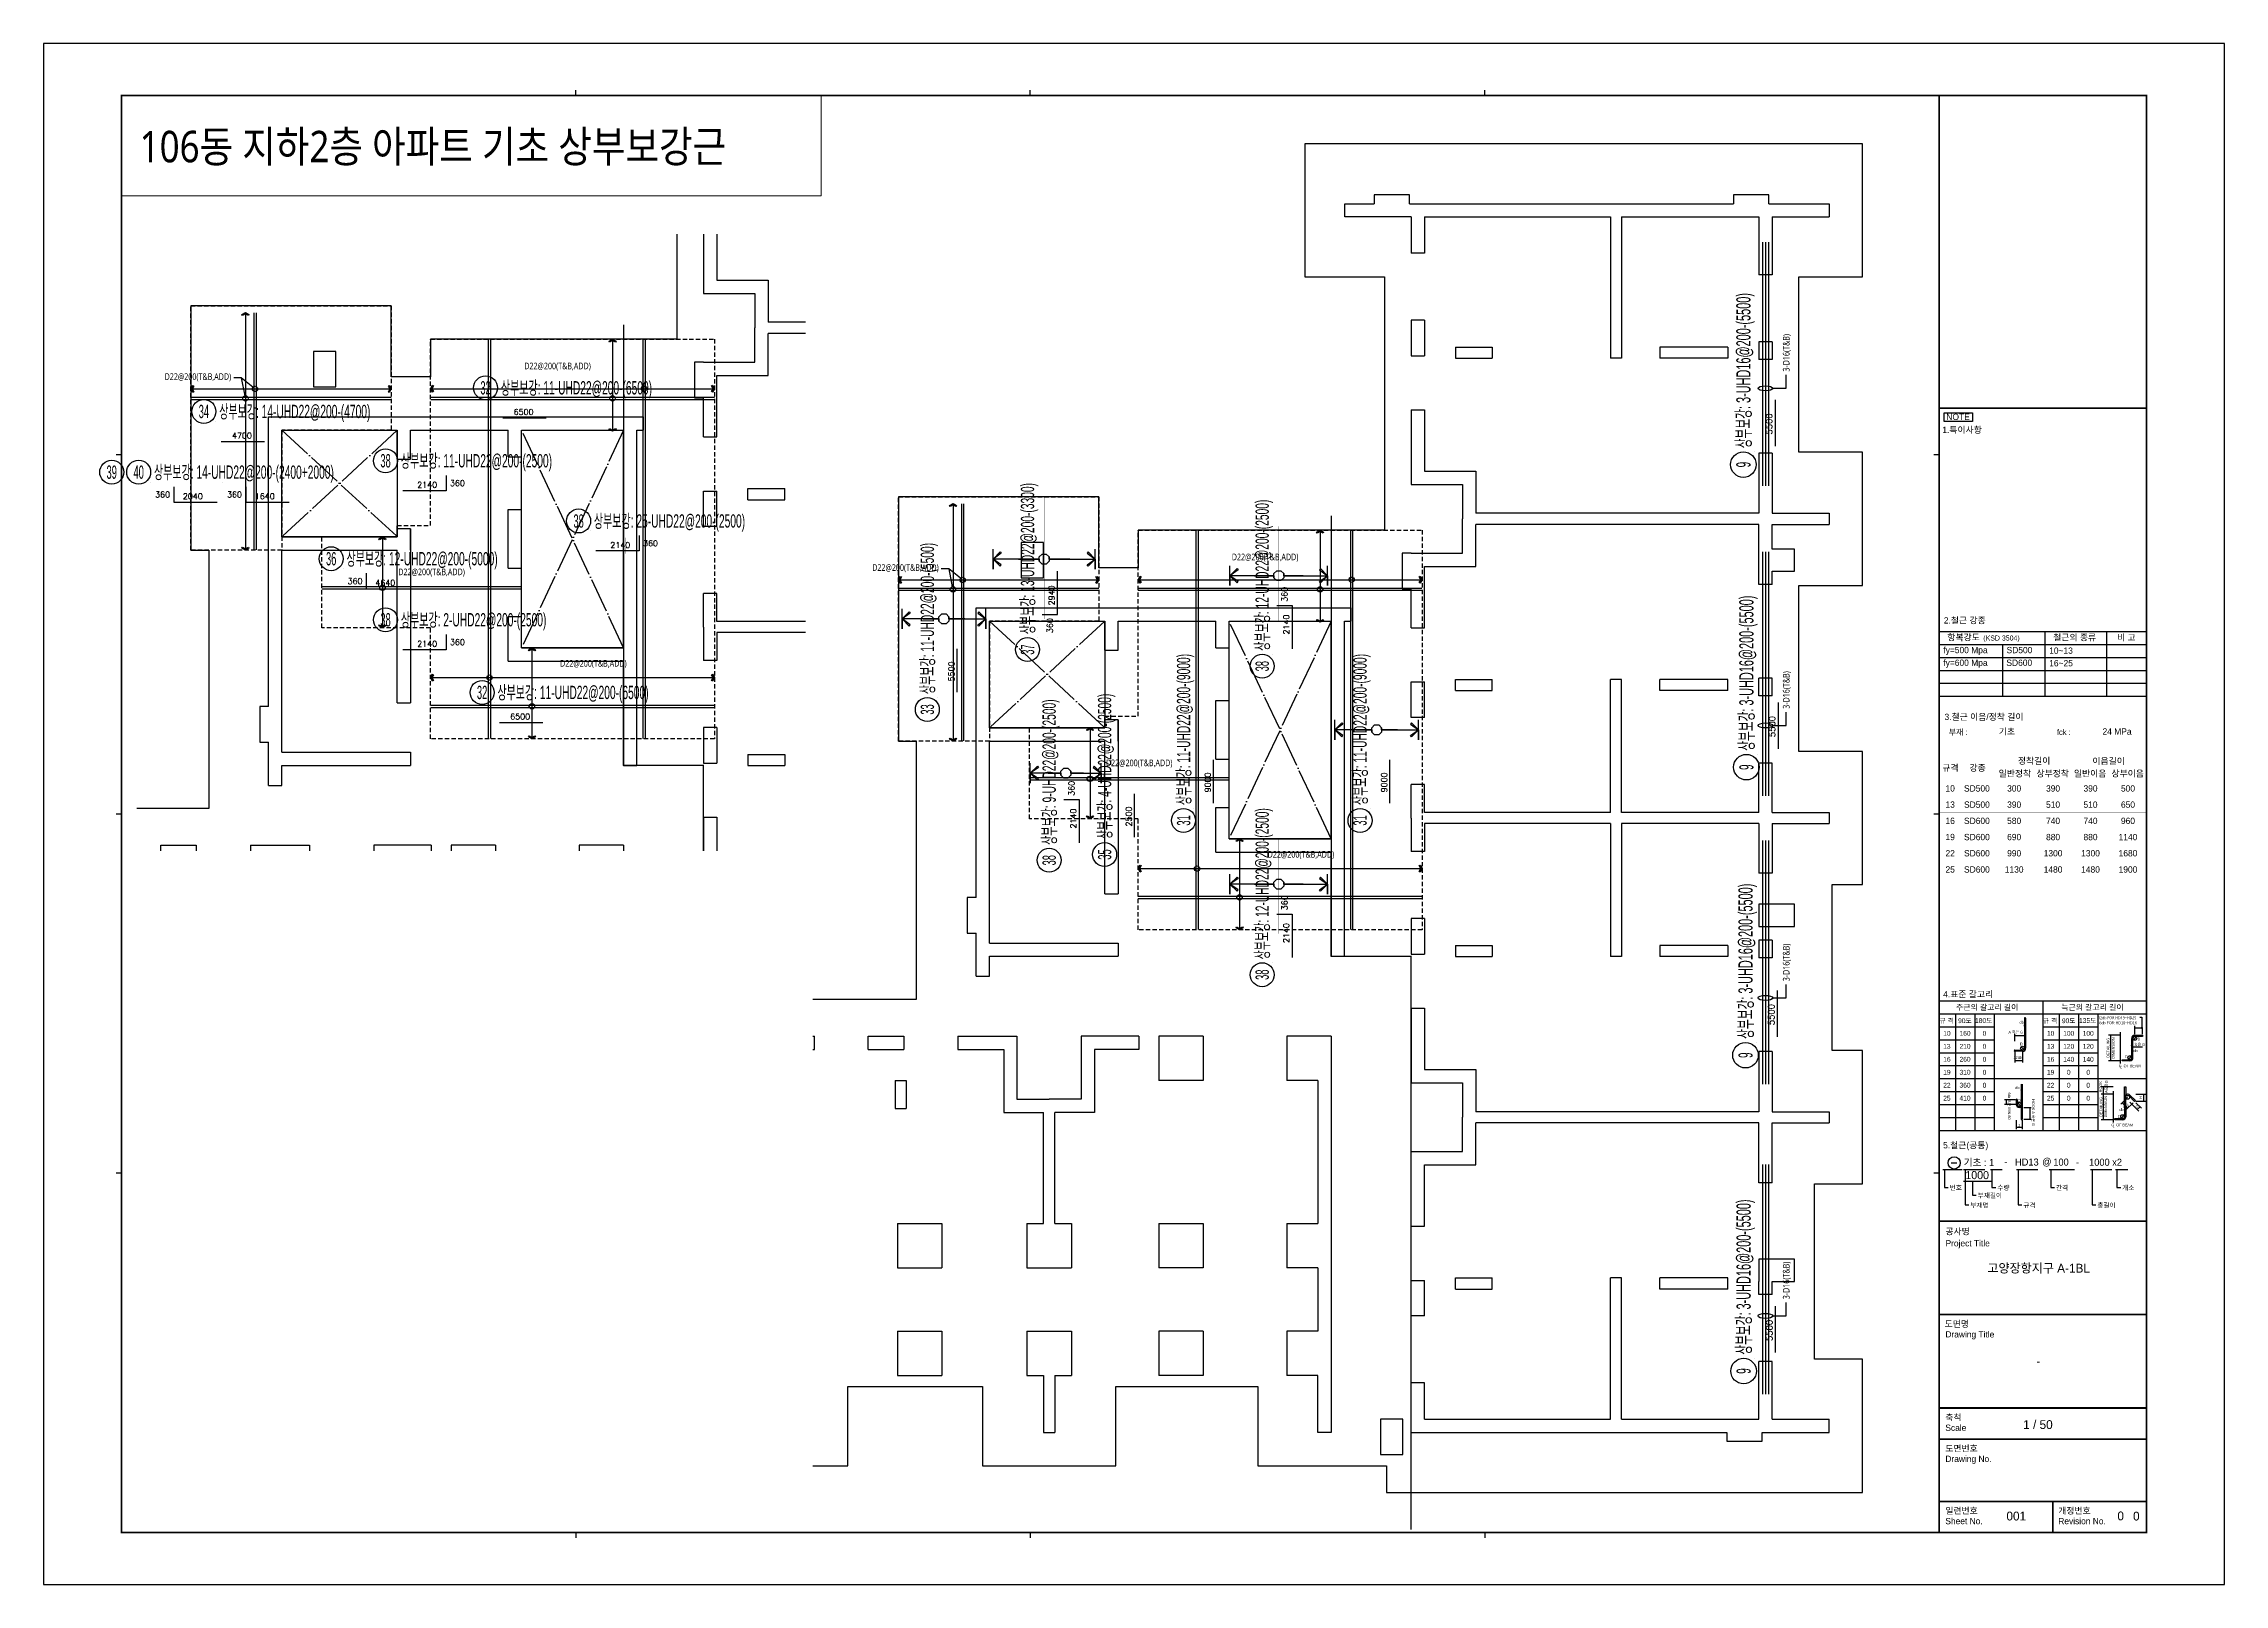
# Model space of a CAD drawing. Header units: millimetres. Extents: x 262481 to 2519995, y -394348 to 364571.
# Drawn here: x 516701 to 565841, y -183599 to -148891 of the extents above; entities that cross this region are included whole.
import ezdxf
from ezdxf.enums import TextEntityAlignment as Align
from ezdxf.xclip import XClip

# ---------------------------------------------------------------- set-up
doc = ezdxf.new("R2010")
doc.units = ezdxf.units.MM
doc.header["$LTSCALE"] = 65
doc.header["$XCLIPFRAME"] = 0
for name, pattern in [('HID', [2.5, 2, -0.5]), ('HID2', [7.5, 6, -1.5]), ('XS-기초$0$DDOT', [14, 12, -1, 0, -1]), ('XS-기초$0$HID', [2.3, 1.5, -0.8])]:
    doc.linetypes.add(name, pattern=pattern)
doc.layers.get('Defpoints').update_dxf_attribs({"color": 145})
for name, color, linetype in [('BAR-B', 2, 'HID2'), ('BAR-T', 2, 'Continuous'), ('DIM', 7, 'Continuous'), ('LEADER', 7, 'Continuous'), ('RP_TAG', 7, 'Continuous'), ('T', 1, 'Continuous'), ('XDIM', 7, 'Continuous'), ('XREBAR', 1, 'Continuous'), ('XS-기초$0$OPEN', 9, 'XS-기초$0$DDOT'), ('XS-기초$0$보강구간', 6, 'XS-기초$0$HID'), ('버림', 8, 'Continuous'), ('철근변경선', 1, 'HID')]:
    doc.layers.add(name, color=color, linetype=linetype)
doc.layers.add('XTITLE', color=22, linetype='Continuous', lineweight=0)
doc.styles.add('ARIAL', font='malgun.ttf')
doc.styles.add('HYULL', font='Dotum.ttf')
doc.styles.add('RPWK1', font='arial.ttf', dxfattribs={"bigfont": 'whgtxt.shx'})
doc.styles.add('RPWK2', font='romans.shx', dxfattribs={"bigfont": 'whgtxt.shx'})
doc.styles.add('XRebarSheet', font='Hmkmrhd_0.ttf')
doc.styles.add('돋움', font='malgun.ttf')
doc.styles.add('맑은고딕', font='malgun.ttf')
doc.dimstyles.new('NDIM', dxfattribs={"dimtxt": 3, "dimasz": 1.5, "dimexe": 2, "dimexo": 2, "dimgap": 1, "dimtad": 1, "dimdec": 0, "dimdsep": 46, "dimlunit": 6, "dimtxsty": 'ARIAL', "dimblk": 'DOT', "dimcen": 1, "dimclrd": 256, "dimclre": 7, "dimclrt": 3, "dimadec": 0, "dimazin": 0, "dimtfac": 1, "dimtdec": 0, "dimtix": 1, "dimtmove": 2, "dimatfit": 3, "dimldrblk": 'DOT', "dimfxl": 0, "dimtvp": 1, "dimtolj": 1, "dimlwd": -1, "dimlwe": -1, "dimarcsym": 0})

msp = doc.modelspace()

# ---------------------------------------------------------------- texts
at = {"color": 3, "style": 'XRebarSheet'}
for s, height, p in [('fy=500 Mpa', 141.99, (559508, -162622.8)), ('SD500', 141.99, (560933.2, -162622.9)), ('10~13', 141.99, (561893.4, -162636.4)), ('fy=600 Mpa', 141.99, (559507.4, -162908.4)), ('SD600', 141.99, (560928.6, -162908.4)), ('16~25', 141.99, (561893.9, -162918.4)), ('기초', 141.99, (560758, -164457.3)), ('24 MPa', 141.99, (563095.2, -164457.3)), ('001', 198.78, (560929.2, -182159.5))]:
    msp.add_text(s, height=height, dxfattribs=at).set_placement(p)
for s, height, p in [('정착길이', 141.99, (561553.5, -165047)), ('이음길이', 141.99, (563231.9, -165052.3)), ('10', 141.99, (559662.7, -165667.9)), ('SD500', 141.99, (560264.5, -165668.8)), ('일반정착', 141.99, (561119.5, -165332.7)), ('300', 141.99, (561104, -165668.8)), ('상부정착', 141.99, (561971.7, -165332.7)), ('390', 141.99, (561980.5, -165668.8)), ('일반이음', 141.99, (562816.3, -165332.7)), ('390', 141.99, (562824.6, -165668.8)), ('상부이음', 141.99, (563661.2, -165332.7)), ('500', 141.99, (563668.8, -165668.8)), ('13', 141.99, (559662.7, -166033.1)), ('SD500', 141.99, (560264.5, -166034)), ('390', 141.99, (561104, -166034)), ('510', 141.99, (561980.5, -166034)), ('510', 141.99, (562824.6, -166034)), ('650', 141.99, (563668.8, -166034)), ('16', 141.99, (559662.7, -166398.3)), ('SD600', 141.99, (560264.5, -166399.2)), ('580', 141.99, (561104, -166399.2)), ('740', 141.99, (561980.5, -166399.2)), ('740', 141.99, (562824.6, -166399.2)), ('960', 141.99, (563668.8, -166399.2)), ('22', 141.99, (559662.7, -167128.7)), ('19', 141.99, (559662.7, -166763.5)), ('SD600', 141.99, (560264.5, -166764.4)), ('SD600', 141.99, (560264.5, -167129.6)), ('990', 141.99, (561104, -167129.6)), ('690', 141.99, (561104, -166764.4)), ('1300', 141.99, (561980.5, -167129.6)), ('880', 141.99, (561980.5, -166764.4)), ('1300', 141.99, (562824.6, -167129.6)), ('880', 141.99, (562824.6, -166764.4)), ('1140', 141.99, (563668.8, -166764.4)), ('1680', 141.99, (563668.8, -167129.6)), ('25', 141.99, (559662.7, -167493.9)), ('SD600', 141.99, (560264.5, -167494.8)), ('1130', 141.99, (561104, -167494.8)), ('1480', 141.99, (561980.5, -167494.8)), ('1480', 141.99, (562824.6, -167494.8)), ('1900', 141.99, (563668.8, -167494.8)), ('10', 108.14, (559588.3, -171186.5)), ('13', 108.14, (559588.3, -171478.7)), ('210', 108.14, (559996.9, -171478)), ('160', 108.14, (559996.9, -171185.8)), ('0', 108.1, (560435.1, -171185.8)), ('0', 108.1, (560435.1, -171478)), ('10', 108.14, (561925.5, -171186.5)), ('13', 108.14, (561925.5, -171478.7)), ('100', 108.14, (562334.1, -171185.8)), ('120', 108.14, (562334.1, -171478)), ('100', 108.14, (562772.3, -171185.8)), ('120', 108.14, (562772.3, -171478)), ('16', 108.14, (559588.3, -171770.8)), ('260', 108.14, (559996.9, -171770.1)), ('0', 108.1, (560435.1, -171770.1)), ('16', 108.14, (561925.5, -171770.8)), ('140', 108.14, (562334.1, -171770.1)), ('140', 108.14, (562772.3, -171770.1)), ('22', 108.14, (559588.3, -172355.1)), ('19', 108.14, (559588.3, -172063)), ('310', 108.14, (559996.9, -172062.3)), ('360', 108.14, (559996.9, -172354.4)), ('0', 108.1, (560435.1, -172062.3)), ('0', 108.1, (560435.1, -172354.4)), ('22', 108.14, (561925.5, -172355.1)), ('19', 108.14, (561925.5, -172063)), ('0', 108.1, (562334.1, -172062.3)), ('0', 108.1, (562334.1, -172354.4)), ('0', 108.1, (562772.3, -172062.3)), ('0', 108.1, (562772.3, -172354.4)), ('25', 108.14, (559588.3, -172647.3)), ('410', 108.14, (559996.9, -172646.6)), ('0', 108.1, (560435.1, -172646.6)), ('25', 108.14, (561925.5, -172647.3)), ('0', 108.1, (562334.1, -172646.6)), ('0', 108.1, (562772.3, -172646.6))]:
    msp.add_text(s, height=height, dxfattribs=at).set_placement(p, align=Align.MIDDLE_CENTER)
for s, p in [('고양장항지구 A-1BL', (561657.1, -176470.7)), ('-', (561649.3, -178574.4)), ('1 / 50', (561639.6, -179995.8)), ('0', (563503.9, -182056.5)), ('0', (563856.9, -182061.8))]:
    msp.add_text(s, height=198.9, dxfattribs=at).set_placement(p, align=Align.MIDDLE)
at = {"layer": 'RP_TAG', "color": 2, "linetype": 'Continuous', "ltscale": 100, "style": 'RPWK2'}
for s, p in [('6500', (527517.2, -157293.3)), ('4700', (521169.8, -157826)), ('2040', (520062.9, -159192.1)), ('1640', (521684.1, -159192.1)), ('4640', (524400.9, -161142.1)), ('6500', (527438.7, -164155.1))]:
    msp.add_text(s, height=130.67, dxfattribs=at).set_placement(p, align=Align.BOTTOM_CENTER)
for s, height, rotation, p in [('5500', 139.38, 90.00021, (555694.7, -157460.2)), ('2140', 130.67, 359.99998, (525344.6, -158935.2)), ('2140', 130.67, 359.99998, (529694.6, -160292.1)), ('2940', 130.67, 90.00021, (539519.2, -161320.5)), ('2140', 130.67, 90.00019, (544806.7, -161977.1)), ('2140', 130.67, 359.99998, (525344.6, -162516.8)), ('5500', 130.67, 90.00021, (537262.8, -163033)), ('5500', 139.38, 90.00021, (555762.1, -164275.7)), ('9000', 130.67, 90.00021, (543036.9, -165533)), ('9000', 130.67, 90.00021, (547012.8, -165533)), ('2140', 130.67, 90.00019, (540006.7, -166348.5)), ('2500', 130.67, 90.00021, (541257.8, -166300.9)), ('2140', 130.67, 90.00019, (544806.7, -168927.1)), ('5500', 139.38, 90.00021, (555742.2, -170764.1)), ('5500', 139.38, 90.00021, (555699.1, -177879))]:
    msp.add_text(s, height=height, rotation=rotation, dxfattribs=at).set_placement(p, align=Align.BOTTOM_CENTER)
for p in [(519549, -159153.4), (521170.2, -159153.4), (523887, -161103.4)]:
    msp.add_text('360', height=130.67, dxfattribs=at).set_placement(p, align=Align.BOTTOM_RIGHT)
for rotation, p in [(359.99998, (525858.4, -158896.4)), (359.99998, (530208.4, -160253.4)), (90.00019, (544767.9, -161463.2)), (359.99998, (525858.4, -162478)), (90.00019, (539967.9, -165834.6)), (90.00019, (544767.9, -168413.2))]:
    msp.add_text('360', height=130.67, rotation=rotation, dxfattribs=at).set_placement(p, align=Align.BOTTOM_LEFT)
msp.add_text('360', height=130.67, rotation=90.00021, dxfattribs=at).set_placement((539480.4, -161834.4), align=Align.BOTTOM_RIGHT)
at = {"layer": 'T', "style": '맑은고딕', "width": 0.8}
for p in [(555967.6, -156279.8), (555967.6, -163875.2), (555967.6, -170012.3), (555967.6, -177175.8)]:
    msp.add_text('3-D16(T&B)', height=150, rotation=90, dxfattribs=at).set_placement(p, align=Align.MIDDLE_LEFT)
for p in [(527531.6, -156152.8), (519427.9, -156392.1), (535371.7, -160693.9), (543475.4, -160454.6), (524693.6, -160791.6), (528338.7, -162851.5), (540637.4, -165093.4), (544282.5, -167153.3)]:
    msp.add_text('D22@200(T&B,ADD)', height=150, dxfattribs=at).set_placement(p, align=Align.MIDDLE_LEFT)
at = {"layer": 'XTITLE', "color": 2, "style": '돋움', "width": 0.85}
msp.add_text('106동 지하2층 아파트 기초 상부보강근', height=709.93, dxfattribs=at).set_placement((518866.4, -151210.7), align=Align.MIDDLE_LEFT)

# ---------------------------------------------------------------- blocks, each defined once
blk = doc.blocks.new('xdfndgns')
at = {"color": 3, "linetype": 'ByBlock'}
blk.add_lwpolyline([(37475, 13090), (38160, 13090), (38160, 16090), (36725, 16090), (36725, 19830), (38160, 19830), (38160, 22830), (36725, 22830), (36725, 26780), (38160, 26780), (38160, 29780), (25595, 29780), (25595, 26780), (27385, 26780), (27385, 21075), (21835, 21075), (21835, 20225), (20950, 20225), (20950, 21825), (16435, 21825), (16435, 16325), (16835, 16325), (16835, 10500), (9200, 10500), (9200, 14825), (7100, 14825), (7100, 15575), (750, 15575), (750, 12575), (0, 12575), (0, 0), (3000, 0), (3000, 1785), (6250, 1785), (6250, 0), (9250, 0), (9250, 1785), (12290, 1785), (12290, 0), (15290, 0), (15290, 1785), (18330, 1785), (18330, 0), (21330, 0), (21330, 1785), (24535, 1785), (24535, 0), (27435, 0), (27435, -600), (38160, -600), (38160, 2400), (37075, 2400), (37075, 6350), (38160, 6350), (38160, 9350), (37475, 9350)], close=True, dxfattribs=at)
at = {"layer": 'DIM', "color": 5}
for p, q in [((27950, 28630), (27150, 28630)), ((27150, 28630), (27150, 28430)), ((27950, 28430), (27950, 28630)), ((36050, 28630), (35250, 28630)), ((35250, 28630), (35250, 28430)), ((36050, 28430), (36050, 28630)), ((26495, 28430), (27150, 28430)), ((26495, 28130), (26495, 28430)), ((27985, 28130), (26495, 28130)), ((27950, 28430), (35250, 28430)), ((27985, 28130), (27985, 27315)), ((28285, 28130), (28285, 27315)), ((28285, 28130), (32480, 28130)), ((32480, 28130), (32480, 24950)), ((32730, 28130), (32730, 24950)), ((32730, 28130), (35825, 28130)), ((35825, 28130), (35825, 26830)), ((36050, 28430), (37410, 28430)), ((36125, 28130), (36125, 26830)), ((36125, 28130), (37410, 28130)), ((37410, 28430), (37410, 28130)), ((28285, 27315), (27985, 27315)), ((36125, 26830), (35825, 26830)), ((28285, 25805), (27985, 25805)), ((27985, 25805), (27985, 25005)), ((28285, 25805), (28285, 25005)), ((28985, 25200), (29815, 25200)), ((28985, 25200), (28985, 24950)), ((29815, 25200), (29815, 24950)), ((35125, 25200), (33590, 25200)), ((33590, 25200), (33590, 24950)), ((35125, 25200), (35125, 24950)), ((35825, 25320), (35825, 24920)), ((36125, 25320), (35825, 25320)), ((36125, 25320), (36125, 24920)), ((27985, 25005), (28285, 25005)), ((28985, 24950), (29815, 24950)), ((32730, 24950), (32480, 24950)), ((35125, 24950), (33590, 24950)), ((36125, 24920), (35825, 24920)), ((27985, 23785), (28285, 23785)), ((27985, 23785), (27985, 22105)), ((28285, 23785), (28285, 22405)), ((35825, 22810), (35825, 21455)), ((36125, 22810), (35825, 22810)), ((36125, 22810), (36125, 21455)), ((28285, 22405), (29445, 22405)), ((29445, 22405), (29445, 21455)), ((27985, 22105), (29145, 22105)), ((29145, 22105), (29145, 21330)), ((29145, 20555), (29145, 21330)), ((35825, 21455), (29445, 21455)), ((35825, 21205), (29445, 21205)), ((29445, 20255), (29445, 21205)), ((35825, 19850), (35825, 21205)), ((36125, 21455), (37410, 21455)), ((36125, 20650), (36125, 21205)), ((36125, 21205), (37410, 21205)), ((37410, 21455), (37410, 21205)), ((19700, 20800), (19200, 20800)), ((19200, 20800), (19200, 20000)), ((19700, 20000), (19700, 20800)), ((36625, 20650), (36125, 20650)), ((36625, 20150), (36625, 20650)), ((27985, 20555), (27785, 20555)), ((27785, 20555), (27785, 19755)), ((27985, 20555), (29145, 20555)), ((28285, 18875), (28285, 20255)), ((28285, 20255), (29445, 20255)), ((36125, 19850), (36125, 20150)), ((36125, 20150), (36625, 20150)), ((19200, 20000), (19700, 20000)), ((27785, 19755), (27985, 19755)), ((27985, 18875), (27985, 19755)), ((36125, 19850), (35825, 19850)), ((18185, 19325), (26635, 19325)), ((18185, 12800), (18185, 19325)), ((26635, 19025), (26635, 19325)), ((18485, 16625), (18485, 19025)), ((18485, 19025), (21085, 19025)), ((21085, 18370), (21085, 19025)), ((21385, 19025), (23585, 19025)), ((21385, 18370), (21385, 19025)), ((23585, 18425), (23585, 19025)), ((23885, 19025), (26185, 19025)), ((23885, 18425), (23885, 19025)), ((26185, 14125), (26185, 19025)), ((26485, 11475), (26485, 19025)), ((26485, 19025), (26635, 19025)), ((27985, 18875), (28285, 18875)), ((21085, 18370), (21385, 18370)), ((23585, 18425), (23885, 18425)), ((28985, 17710), (29815, 17710)), ((28985, 17460), (28985, 17710)), ((29815, 17460), (29815, 17710)), ((32480, 14715), (32480, 17710)), ((32730, 17710), (32480, 17710)), ((32730, 14715), (32730, 17710)), ((35125, 17710), (33590, 17710)), ((33590, 17460), (33590, 17710)), ((35125, 17460), (35125, 17710)), ((35825, 17340), (35825, 17740)), ((36125, 17740), (35825, 17740)), ((36125, 17340), (36125, 17740)), ((23585, 15915), (23585, 17235)), ((23585, 17235), (23885, 17235)), ((23885, 15915), (23885, 17235)), ((27985, 17655), (28285, 17655)), ((27985, 16855), (27985, 17655)), ((28285, 16855), (28285, 17655)), ((28985, 17460), (29815, 17460)), ((35125, 17460), (33590, 17460)), ((36125, 17340), (35825, 17340)), ((21085, 16625), (21085, 16800)), ((21385, 16800), (21085, 16800)), ((21385, 16800), (21385, 12885)), ((21385, 16325), (21385, 16800)), ((28285, 16855), (27985, 16855)), ((18485, 16625), (21085, 16625)), ((18485, 11775), (18485, 16325)), ((18485, 16325), (21085, 16325)), ((21085, 12885), (21085, 16325)), ((23585, 15915), (23885, 15915)), ((36125, 15830), (35825, 15830)), ((35825, 14715), (35825, 15830)), ((36125, 14715), (36125, 15830)), ((2034, 15575), (1283, 14741)), ((2371, 15575), (2005, 15168)), ((28285, 15345), (27985, 15345)), ((27985, 14590), (27985, 15345)), ((28285, 14715), (28285, 15345)), ((1655, 14407), (2190, 15001)), ((2190, 15001), (2005, 15168)), ((23585, 13825), (23585, 14825)), ((23585, 14825), (23885, 14825)), ((23885, 14125), (23885, 14825)), ((1283, 14741), (1655, 14407)), ((27985, 14590), (27985, 13835)), ((32480, 14715), (28285, 14715)), ((32480, 14465), (28285, 14465)), ((28285, 14465), (28285, 13835)), ((32480, 14465), (32480, 11470)), ((35825, 14715), (32730, 14715)), ((35825, 14465), (32730, 14465)), ((32730, 14465), (32730, 11470)), ((35825, 14465), (35825, 13350)), ((36125, 14715), (37410, 14715)), ((36125, 14465), (36125, 13350)), ((36125, 14465), (37410, 14465)), ((37410, 14715), (37410, 14465)), ((1350, 14225), (1350, 750)), ((8600, 14225), (1350, 14225)), ((6200, 13925), (1650, 13925)), ((1650, 13925), (1650, 11325)), ((6200, 13925), (6200, 12435)), ((8300, 13925), (6500, 13925)), ((6500, 13925), (6500, 12435)), ((8300, 13925), (8300, 11025)), ((8600, 14225), (8600, 11025)), ((23585, 13825), (26185, 13825)), ((23885, 14125), (26185, 14125)), ((26185, 11475), (26185, 13825)), ((28285, 13835), (27985, 13835)), ((36125, 13350), (35825, 13350)), ((18185, 12800), (17985, 12800)), ((17985, 12800), (17985, 12000)), ((21085, 12885), (21385, 12885)), ((6200, 12435), (6500, 12435)), ((28285, 12325), (27985, 12325)), ((27985, 12325), (27985, 11525)), ((28285, 12325), (28285, 11525)), ((35825, 12650), (35825, 12150)), ((36625, 12650), (35825, 12650)), ((36625, 12150), (36625, 12650)), ((17985, 12000), (18185, 12000)), ((18185, 11025), (18185, 12000)), ((35825, 12150), (36625, 12150)), ((35825, 11840), (35825, 11440)), ((36125, 11840), (35825, 11840)), ((36125, 11840), (36125, 11440)), ((7190, 11325), (1650, 11325)), ((7190, 11325), (7190, 11025)), ((18485, 11775), (21385, 11775)), ((18485, 11025), (18485, 11475)), ((18485, 11475), (21385, 11475)), ((21385, 11775), (21385, 11475)), ((26185, 11475), (26485, 11475)), ((27985, 11525), (28285, 11525)), ((28985, 11720), (29815, 11720)), ((28985, 11720), (28985, 11470)), ((28985, 11470), (29815, 11470)), ((29815, 11720), (29815, 11470)), ((32730, 11470), (32480, 11470)), ((35125, 11720), (33590, 11720)), ((33590, 11720), (33590, 11470)), ((35125, 11470), (33590, 11470)), ((35125, 11720), (35125, 11470)), ((36125, 11440), (35825, 11440)), ((7190, 11025), (1650, 11025)), ((1650, 11025), (1650, 9675)), ((6200, 11025), (6500, 11025)), ((8300, 11025), (8600, 11025)), ((18185, 11025), (18485, 11025)), ((27985, 10305), (28285, 10305)), ((27985, 10305), (27985, 8625)), ((28285, 10305), (28285, 8925)), ((1650, 9675), (2465, 9675)), ((1650, 9375), (2465, 9375)), ((1650, 9375), (1650, 5455)), ((2465, 9375), (2465, 9675)), ((3675, 9375), (3675, 9675)), ((3675, 9675), (4475, 9675)), ((3675, 9375), (4475, 9375)), ((4475, 9675), (4475, 9375)), ((5695, 9675), (5695, 9375)), ((5695, 9675), (7025, 9675)), ((5695, 9375), (6725, 9375)), ((6725, 9375), (6725, 7955)), ((7025, 9675), (7025, 8255)), ((9805, 9675), (8475, 9675)), ((8475, 9675), (8475, 8255)), ((9805, 9375), (8775, 9375)), ((8775, 9375), (8775, 7955)), ((9805, 9675), (9805, 9375)), ((11025, 9675), (11025, 9375)), ((11825, 9675), (11025, 9675)), ((11825, 9375), (11025, 9375)), ((11825, 9375), (11825, 9675)), ((13035, 9375), (13035, 9675)), ((13790, 9675), (13035, 9675)), ((13665, 9375), (13035, 9375)), ((13665, 5455), (13665, 9375)), ((13790, 9675), (14545, 9675)), ((13915, 5455), (13915, 9375)), ((13915, 9375), (14545, 9375)), ((14545, 9375), (14545, 9675)), ((15755, 9375), (15755, 9675)), ((15755, 9675), (16555, 9675)), ((15755, 9375), (16555, 9375)), ((16555, 9675), (16555, 9375)), ((17775, 9675), (17775, 9375)), ((17775, 9675), (19105, 9675)), ((17775, 9375), (18805, 9375)), ((18805, 9375), (18805, 7955)), ((19105, 9675), (19105, 8255)), ((21850, 9675), (20555, 9675)), ((20555, 9675), (20555, 8255)), ((21850, 9375), (20855, 9375)), ((20855, 9375), (20855, 7955)), ((21850, 9675), (21850, 9375)), ((23300, 9675), (22300, 9675)), ((22300, 9675), (22300, 8675)), ((23300, 9675), (23300, 8675)), ((26185, 9675), (25185, 9675)), ((25185, 9675), (25185, 8675)), ((26185, 9675), (26185, 750)), ((28285, 8925), (29445, 8925)), ((29445, 8925), (29445, 7975)), ((35825, 9330), (35825, 7975)), ((36125, 9330), (35825, 9330)), ((36125, 9330), (36125, 7975)), ((4280, 8675), (4280, 8045)), ((4280, 8675), (4530, 8675)), ((4530, 8675), (4530, 8045)), ((10970, 8675), (10970, 8045)), ((11220, 8675), (10970, 8675)), ((11220, 8675), (11220, 8045)), ((16360, 8675), (16360, 8045)), ((16360, 8675), (16610, 8675)), ((16610, 8675), (16610, 8045)), ((23300, 8675), (22300, 8675)), ((25885, 8675), (25185, 8675)), ((25885, 8675), (25885, 5455)), ((27985, 8625), (29145, 8625)), ((29145, 8625), (29145, 7850)), ((4280, 8045), (4530, 8045)), ((6725, 7955), (7625, 7955)), ((7025, 8255), (7750, 8255)), ((7625, 5455), (7625, 7955)), ((8475, 8255), (7750, 8255)), ((7875, 5455), (7875, 7955)), ((8775, 7955), (7875, 7955)), ((11220, 8045), (10970, 8045)), ((16360, 8045), (16610, 8045)), ((18805, 7955), (19705, 7955)), ((19105, 8255), (19830, 8255)), ((19705, 5455), (19705, 7955)), ((20555, 8255), (19830, 8255)), ((20855, 7955), (19955, 7955)), ((19955, 5455), (19955, 7955)), ((35825, 7975), (29445, 7975)), ((36125, 7975), (37410, 7975)), ((37410, 7975), (37410, 7725)), ((29145, 7075), (29145, 7850)), ((29445, 6775), (29445, 7725)), ((35825, 7725), (29445, 7725)), ((35825, 6370), (35825, 7725)), ((36125, 6370), (36125, 7725)), ((36125, 7725), (37410, 7725)), ((27985, 5395), (27985, 7075)), ((27985, 7075), (29145, 7075)), ((28285, 5395), (28285, 6775)), ((28285, 6775), (29445, 6775)), ((36125, 6370), (35825, 6370)), ((1650, 5455), (2350, 5455)), ((2350, 5455), (2350, 4455)), ((4330, 5455), (5330, 5455)), ((4330, 5455), (4330, 4455)), ((5330, 5455), (5330, 4455)), ((7250, 5455), (7625, 5455)), ((7250, 5455), (7250, 4455)), ((7875, 5455), (8250, 5455)), ((8250, 5455), (8250, 4455)), ((11170, 5455), (10170, 5455)), ((10170, 5455), (10170, 4455)), ((11170, 5455), (11170, 4455)), ((13665, 5455), (13290, 5455)), ((13290, 5455), (13290, 4455)), ((14290, 5455), (13915, 5455)), ((14290, 5455), (14290, 4455)), ((16410, 5455), (17410, 5455)), ((16410, 5455), (16410, 4455)), ((17410, 5455), (17410, 4455)), ((19330, 5455), (19705, 5455)), ((19330, 5455), (19330, 4455)), ((19955, 5455), (20330, 5455)), ((20330, 5455), (20330, 4455)), ((22300, 5455), (23300, 5455)), ((22300, 5455), (22300, 4455)), ((23300, 5455), (23300, 4455)), ((25185, 5455), (25885, 5455)), ((25185, 5455), (25185, 4455)), ((27985, 5395), (28285, 5395)), ((1650, 4455), (1650, 3035)), ((1650, 4455), (2350, 4455)), ((4330, 4455), (5330, 4455)), ((7250, 4455), (8250, 4455)), ((11170, 4455), (10170, 4455)), ((14290, 4455), (13290, 4455)), ((16410, 4455), (17410, 4455)), ((19330, 4455), (20330, 4455)), ((23300, 4455), (22300, 4455)), ((25885, 4455), (25185, 4455)), ((25885, 4455), (25885, 3035)), ((36625, 4650), (35825, 4650)), ((35825, 4650), (35825, 4150)), ((36625, 4150), (36625, 4650)), ((27985, 4175), (28285, 4175)), ((27985, 3375), (27985, 4175)), ((28285, 3375), (28285, 4175)), ((28985, 4230), (29815, 4230)), ((28985, 3980), (28985, 4230)), ((28985, 3980), (29815, 3980)), ((29815, 3980), (29815, 4230)), ((32480, 1050), (32480, 4230)), ((32730, 4230), (32480, 4230)), ((32730, 1050), (32730, 4230)), ((35125, 4230), (33590, 4230)), ((33590, 3980), (33590, 4230)), ((35125, 3980), (33590, 3980)), ((35125, 3980), (35125, 4230)), ((35825, 3860), (35825, 4150)), ((36125, 3860), (36125, 4150)), ((36125, 4150), (36625, 4150)), ((36125, 3860), (35825, 3860)), ((1650, 3035), (2350, 3035)), ((2350, 3035), (2350, 2035)), ((4330, 3035), (5330, 3035)), ((4330, 3035), (4330, 2035)), ((5330, 3035), (5330, 2035)), ((7250, 3035), (8250, 3035)), ((7250, 3035), (7250, 2035)), ((8250, 3035), (8250, 2035)), ((11170, 3035), (10170, 3035)), ((10170, 3035), (10170, 2035)), ((11170, 3035), (11170, 2035)), ((14290, 3035), (13290, 3035)), ((13290, 3035), (13290, 2035)), ((14290, 3035), (14290, 2035)), ((16410, 3035), (17410, 3035)), ((16410, 3035), (16410, 2035)), ((17410, 3035), (17410, 2035)), ((19330, 3035), (20330, 3035)), ((19330, 3035), (19330, 2035)), ((20330, 3035), (20330, 2035)), ((23300, 3035), (22300, 3035)), ((22300, 3035), (22300, 2035)), ((23300, 3035), (23300, 2035)), ((25185, 3035), (25185, 2035)), ((25885, 3035), (25185, 3035)), ((28285, 3375), (27985, 3375)), ((1650, 2035), (1650, 750)), ((1650, 2035), (2350, 2035)), ((4330, 2035), (5330, 2035)), ((7250, 2035), (7625, 2035)), ((7625, 2035), (7625, 750)), ((7875, 2035), (7875, 750)), ((7875, 2035), (8250, 2035)), ((11170, 2035), (10170, 2035)), ((13665, 2035), (13290, 2035)), ((13665, 2035), (13665, 750)), ((13915, 2035), (13915, 750)), ((14290, 2035), (13915, 2035)), ((16410, 2035), (17410, 2035)), ((19330, 2035), (19705, 2035)), ((19705, 2035), (19705, 750)), ((19955, 2035), (19955, 750)), ((19955, 2035), (20330, 2035)), ((23300, 2035), (22300, 2035)), ((25885, 2035), (25185, 2035)), ((25885, 750), (25885, 2035)), ((36125, 2350), (35825, 2350)), ((35825, 1050), (35825, 2350)), ((36125, 1050), (36125, 2350)), ((28285, 1865), (27985, 1865)), ((27985, 750), (27985, 1865)), ((28285, 1050), (28285, 1865)), ((27800, 1050), (27300, 1050)), ((27300, 1050), (27300, 250)), ((27800, 250), (27800, 1050)), ((28285, 1050), (32480, 1050)), ((32730, 1050), (35825, 1050)), ((36125, 1050), (37410, 1050)), ((37410, 750), (37410, 1050)), ((1350, 750), (1650, 750)), ((7625, 750), (7875, 750)), ((13915, 750), (13665, 750)), ((19705, 750), (19955, 750)), ((26185, 750), (25885, 750)), ((27985, 750), (35100, 750)), ((35100, 750), (35100, 550)), ((35100, 550), (35900, 550)), ((35900, 750), (37410, 750)), ((35900, 550), (35900, 750)), ((27300, 250), (27800, 250))]:
    blk.add_line(p, q, dxfattribs=at)
at = {"layer": 'XS-기초$0$OPEN', "color": 1}
for p, q in [((21085, 19025), (18485, 16625)), ((18485, 19025), (21085, 16625)), ((26185, 19025), (23885, 14125)), ((26185, 14125), (23885, 19025))]:
    blk.add_line(p, q, dxfattribs=at)
at = {"layer": 'XS-기초$0$OPEN', "color": 1, "linetype": 'ByBlock'}
for points in [[(18485, 19025), (21085, 19025), (21085, 16625), (18485, 16625)], [(23885, 19025), (26185, 19025), (26185, 14125), (23885, 14125)]]:
    blk.add_lwpolyline(points, close=True, dxfattribs=at)
at = {"layer": '철근변경선', "linetype": 'ByBlock', "ltscale": 2, "const_width": 30}
blk.add_lwpolyline([(27985, -1437), (27985, 11475), (26185, 11475), (26185, 21404)], dxfattribs=at)
blk = doc.blocks.new('_Dot')
at = {"color": 0, "linetype": 'ByBlock', "lineweight": -2}
blk.add_line((-0.5, 0), (-1, 0), dxfattribs=at)
at = {"color": 0, "linetype": 'ByBlock', "const_width": 0.5}
blk.add_lwpolyline([(-0.25, 0, 1), (0.25, 0, 1)], format="xyb", close=True, dxfattribs=at)
blk = doc.blocks.new('*D12')
at = {"color": 7, "transparency": 16777216}
for p, q in [((80432, 20451), (80432, 20463)), ((80477, 20451), (80477, 20463))]:
    blk.add_line(p, q, dxfattribs=at)
at = {"transparency": 16777216}
blk.add_line((80433, 20461), (80475, 20461), dxfattribs=at)
at = {"layer": 'Defpoints', "color": 0, "transparency": 16777216}
for p in [(80432, 20449), (80477, 20461), (80477, 20449)]:
    blk.add_point(p, dxfattribs=at)
at = {"transparency": 16777216, "xscale": 1.5, "yscale": 1.5, "zscale": 1.5, "rotation": 180}
blk.add_blockref('_Dot', (80432, 20461), dxfattribs=at)
at = {"transparency": 16777216, "xscale": 1.5, "yscale": 1.5, "zscale": 1.5}
blk.add_blockref('_Dot', (80477, 20461), dxfattribs=at)
blk = doc.blocks.new('*D13')
at = {"color": 7, "transparency": 16777216}
for p, q in [((76172, 19024), (76172, 19045)), ((76217, 19024), (76217, 19045))]:
    blk.add_line(p, q, dxfattribs=at)
at = {"transparency": 16777216}
blk.add_line((76215, 19043), (76174, 19043), dxfattribs=at)
at = {"layer": 'Defpoints', "color": 0, "transparency": 16777216}
for p in [(76172, 19043), (76172, 19022), (76217, 19022)]:
    blk.add_point(p, dxfattribs=at)
at = {"transparency": 16777216, "xscale": 1.5, "yscale": 1.5, "zscale": 1.5, "rotation": 180}
blk.add_blockref('_Dot', (76172, 19043), dxfattribs=at)
at = {"transparency": 16777216, "xscale": 1.5, "yscale": 1.5, "zscale": 1.5}
blk.add_blockref('_Dot', (76217, 19043), dxfattribs=at)
blk = doc.blocks.new('*D14')
at = {"transparency": 16777216}
blk.add_line((80158, 18181), (80199, 18181), dxfattribs=at)
at = {"layer": 'Defpoints', "color": 0, "transparency": 16777216}
for p in [(80156, 18181), (80201, 18181), (80201, 18181)]:
    blk.add_point(p, dxfattribs=at)
at = {"transparency": 16777216, "xscale": 1.5, "yscale": 1.5, "zscale": 1.5, "rotation": 180}
blk.add_blockref('_Dot', (80156, 18181), dxfattribs=at)
at = {"transparency": 16777216, "xscale": 1.5, "yscale": 1.5, "zscale": 1.5}
blk.add_blockref('_Dot', (80201, 18181), dxfattribs=at)
blk = doc.blocks.new('*U2473', base_point=(555002.7039, -158086.7286))
at = {"layer": 'RP_TAG', "color": 0, "linetype": 'Continuous', "ltscale": 100}
blk.add_circle((555002.704952, -158374.7286), 288, dxfattribs=at)
at = {"layer": 'RP_TAG', "color": 0, "linetype": 'Continuous', "ltscale": 100, "style": 'RPWK1', "width": 0.55}
blk.add_text('상부보강: 3-UHD16@200-(5500)', height=320, rotation=90.0002104601, dxfattribs=at).set_placement((555002.70358, -158006.7286), align=Align.MIDDLE_LEFT)
at = {"layer": 'RP_TAG', "color": 0, "linetype": 'Continuous', "ltscale": 100, "style": 'RPWK1', "oblique": 359.9999999961, "width": 0.5}
blk.add_text('9', height=320, rotation=90.0002104552, dxfattribs=at).set_placement((555002.704952, -158374.7286), align=Align.MIDDLE_CENTER)
blk = doc.blocks.new('*U2474', base_point=(555070.1307, -164902.2404))
at = {"layer": 'RP_TAG', "color": 0, "linetype": 'Continuous', "ltscale": 100}
blk.add_circle((555070.131752, -165190.2404), 288, dxfattribs=at)
at = {"layer": 'RP_TAG', "color": 0, "linetype": 'Continuous', "ltscale": 100, "style": 'RPWK1', "width": 0.55}
blk.add_text('상부보강: 3-UHD16@200-(5500)', height=320, rotation=90.0002104601, dxfattribs=at).set_placement((555070.13038, -164822.2404), align=Align.MIDDLE_LEFT)
at = {"layer": 'RP_TAG', "color": 0, "linetype": 'Continuous', "ltscale": 100, "style": 'RPWK1', "oblique": 359.9999999827, "width": 0.5}
blk.add_text('9', height=320, rotation=90.0002104419, dxfattribs=at).set_placement((555070.131752, -165190.2404), align=Align.MIDDLE_CENTER)
blk = doc.blocks.new('*U2475', base_point=(555050.2469, -171390.6361))
at = {"layer": 'RP_TAG', "color": 0, "linetype": 'Continuous', "ltscale": 100}
blk.add_circle((555050.247952, -171678.6361), 288, dxfattribs=at)
at = {"layer": 'RP_TAG', "color": 0, "linetype": 'Continuous', "ltscale": 100, "style": 'RPWK1', "width": 0.55}
blk.add_text('상부보강: 3-UHD16@200-(5500)', height=320, rotation=90.0002104601, dxfattribs=at).set_placement((555050.24658, -171310.6361), align=Align.MIDDLE_LEFT)
at = {"layer": 'RP_TAG', "color": 0, "linetype": 'Continuous', "ltscale": 100, "style": 'RPWK1', "oblique": 359.9999999961, "width": 0.5}
blk.add_text('9', height=320, rotation=90.0002104552, dxfattribs=at).set_placement((555050.247952, -171678.6361), align=Align.MIDDLE_CENTER)
blk = doc.blocks.new('*U2476', base_point=(555007.1454, -178505.5351))
at = {"layer": 'RP_TAG', "color": 0, "linetype": 'Continuous', "ltscale": 100}
blk.add_circle((555007.146452, -178793.5351), 288, dxfattribs=at)
at = {"layer": 'RP_TAG', "color": 0, "linetype": 'Continuous', "ltscale": 100, "style": 'RPWK1', "width": 0.55}
blk.add_text('상부보강: 3-UHD16@200-(5500)', height=320, rotation=90.0002104601, dxfattribs=at).set_placement((555007.14508, -178425.5351), align=Align.MIDDLE_LEFT)
at = {"layer": 'RP_TAG', "color": 0, "linetype": 'Continuous', "ltscale": 100, "style": 'RPWK1', "oblique": 359.9999999961, "width": 0.5}
blk.add_text('9', height=320, rotation=90.0002104552, dxfattribs=at).set_placement((555007.146452, -178793.5351), align=Align.MIDDLE_CENTER)
blk = doc.blocks.new('*U2485', base_point=(523451.0347, -160494.5274))
at = {"layer": 'RP_TAG', "color": 0, "linetype": 'Continuous', "ltscale": 100}
blk.add_circle((523181.0347, -160494.5274), 270, dxfattribs=at)
at = {"layer": 'RP_TAG', "color": 0, "linetype": 'Continuous', "ltscale": 100, "style": 'RPWK1', "width": 0.5}
blk.add_text('36', height=300, dxfattribs=at).set_placement((523181.0347, -160494.5274), align=Align.MIDDLE_CENTER)
at = {"layer": 'RP_TAG', "color": 0, "linetype": 'Continuous', "ltscale": 100, "style": 'RPWK1', "width": 0.55}
blk.add_text('상부보강: 12-UHD22@200-(5000)', height=300, dxfattribs=at).set_placement((523526.0347, -160494.5274), align=Align.MIDDLE_LEFT)
blk = doc.blocks.new('*U2486', base_point=(519112.9615, -158544.5274))
at = {"layer": 'RP_TAG', "color": 0, "linetype": 'Continuous', "ltscale": 100}
for centre in [(518235.4615, -158544.5274), (518842.9615, -158544.5274)]:
    blk.add_circle(centre, 270, dxfattribs=at)
at = {"layer": 'RP_TAG', "color": 0, "linetype": 'Continuous', "ltscale": 100, "style": 'RPWK1', "width": 0.5}
for s, p in [('39', (518235.4615, -158544.5274)), ('40', (518842.9615, -158544.5274))]:
    blk.add_text(s, height=300, dxfattribs=at).set_placement(p, align=Align.MIDDLE_CENTER)
at = {"layer": 'RP_TAG', "color": 0, "linetype": 'Continuous', "ltscale": 100, "style": 'RPWK1', "width": 0.55}
blk.add_text('상부보강: 14-UHD22@200-(2400+2000)', height=300, dxfattribs=at).set_placement((519187.9615, -158544.5274), align=Align.MIDDLE_LEFT)
blk = doc.blocks.new('*U2487', base_point=(529026.2651, -159644.5274))
at = {"layer": 'RP_TAG', "color": 0, "linetype": 'Continuous', "ltscale": 100}
blk.add_circle((528756.2651, -159644.5274), 270, dxfattribs=at)
at = {"layer": 'RP_TAG', "color": 0, "linetype": 'Continuous', "ltscale": 100, "style": 'RPWK1', "width": 0.5}
blk.add_text('38', height=300, dxfattribs=at).set_placement((528756.2651, -159644.5274), align=Align.MIDDLE_CENTER)
at = {"layer": 'RP_TAG', "color": 0, "linetype": 'Continuous', "ltscale": 100, "style": 'RPWK1', "width": 0.55}
blk.add_text('상부보강: 25-UHD22@200-(2500)', height=300, dxfattribs=at).set_placement((529101.2651, -159644.5274), align=Align.MIDDLE_LEFT)
blk = doc.blocks.new('*U2488', base_point=(524676.2651, -158287.5624))
at = {"layer": 'RP_TAG', "color": 0, "linetype": 'Continuous', "ltscale": 100}
blk.add_circle((524406.2651, -158287.5624), 270, dxfattribs=at)
at = {"layer": 'RP_TAG', "color": 0, "linetype": 'Continuous', "ltscale": 100, "style": 'RPWK1', "width": 0.5}
blk.add_text('38', height=300, dxfattribs=at).set_placement((524406.2651, -158287.5624), align=Align.MIDDLE_CENTER)
at = {"layer": 'RP_TAG', "color": 0, "linetype": 'Continuous', "ltscale": 100, "style": 'RPWK1', "width": 0.55}
blk.add_text('상부보강: 11-UHD22@200-(2500)', height=300, dxfattribs=at).set_placement((524751.2651, -158287.5624), align=Align.MIDDLE_LEFT)
blk = doc.blocks.new('*U2489', base_point=(524676.2651, -161869.1989))
at = {"layer": 'RP_TAG', "color": 0, "linetype": 'Continuous', "ltscale": 100}
blk.add_circle((524406.2651, -161869.1989), 270, dxfattribs=at)
at = {"layer": 'RP_TAG', "color": 0, "linetype": 'Continuous', "ltscale": 100, "style": 'RPWK1', "width": 0.5}
blk.add_text('38', height=300, dxfattribs=at).set_placement((524406.2651, -161869.1989), align=Align.MIDDLE_CENTER)
at = {"layer": 'RP_TAG', "color": 0, "linetype": 'Continuous', "ltscale": 100, "style": 'RPWK1', "width": 0.55}
blk.add_text('상부보강: 2-UHD22@200-(2500)', height=300, dxfattribs=at).set_placement((524751.2651, -161869.1989), align=Align.MIDDLE_LEFT)
blk = doc.blocks.new('*U2490', base_point=(539359.0942, -167016.8276))
at = {"layer": 'RP_TAG', "color": 0, "linetype": 'Continuous', "ltscale": 100}
blk.add_circle((539359.09518, -167286.8276), 270, dxfattribs=at)
at = {"layer": 'RP_TAG', "color": 0, "linetype": 'Continuous', "ltscale": 100, "style": 'RPWK1', "width": 0.55}
blk.add_text('상부보강: 9-UHD22@200-(2500)', height=300, rotation=90.00021046, dxfattribs=at).set_placement((539359.0939, -166941.8276), align=Align.MIDDLE_LEFT)
at = {"layer": 'RP_TAG', "color": 0, "linetype": 'Continuous', "ltscale": 100, "style": 'RPWK1', "oblique": 359.999999996, "width": 0.5}
blk.add_text('38', height=300, rotation=90.000210455, dxfattribs=at).set_placement((539359.09518, -167286.8276), align=Align.MIDDLE_CENTER)
blk = doc.blocks.new('*U2491', base_point=(544159.0942, -162645.3991))
at = {"layer": 'RP_TAG', "color": 0, "linetype": 'Continuous', "ltscale": 100}
blk.add_circle((544159.09518, -162915.3991), 270, dxfattribs=at)
at = {"layer": 'RP_TAG', "color": 0, "linetype": 'Continuous', "ltscale": 100, "style": 'RPWK1', "width": 0.55}
blk.add_text('상부보강: 12-UHD22@200-(2500)', height=300, rotation=90.00021046, dxfattribs=at).set_placement((544159.0939, -162570.3991), align=Align.MIDDLE_LEFT)
at = {"layer": 'RP_TAG', "color": 0, "linetype": 'Continuous', "ltscale": 100, "style": 'RPWK1', "oblique": 359.999999996, "width": 0.5}
blk.add_text('38', height=300, rotation=90.000210455, dxfattribs=at).set_placement((544159.09518, -162915.3991), align=Align.MIDDLE_CENTER)
blk = doc.blocks.new('*U2492', base_point=(544159.0942, -169595.3991))
at = {"layer": 'RP_TAG', "color": 0, "linetype": 'Continuous', "ltscale": 100}
blk.add_circle((544159.09518, -169865.3991), 270, dxfattribs=at)
at = {"layer": 'RP_TAG', "color": 0, "linetype": 'Continuous', "ltscale": 100, "style": 'RPWK1', "width": 0.55}
blk.add_text('상부보강: 12-UHD22@200-(2500)', height=300, rotation=90.00021046, dxfattribs=at).set_placement((544159.0939, -169520.3991), align=Align.MIDDLE_LEFT)
at = {"layer": 'RP_TAG', "color": 0, "linetype": 'Continuous', "ltscale": 100, "style": 'RPWK1', "oblique": 359.999999996, "width": 0.5}
blk.add_text('38', height=300, rotation=90.000210455, dxfattribs=at).set_placement((544159.09518, -169865.3991), align=Align.MIDDLE_CENTER)
blk = doc.blocks.new('*U2493', base_point=(526851.2651, -163506.3268))
at = {"layer": 'RP_TAG', "color": 0, "linetype": 'Continuous', "ltscale": 100}
blk.add_circle((526581.2651, -163506.3268), 270, dxfattribs=at)
at = {"layer": 'RP_TAG', "color": 0, "linetype": 'Continuous', "ltscale": 100, "style": 'RPWK1', "width": 0.5}
blk.add_text('32', height=300, dxfattribs=at).set_placement((526581.2651, -163506.3268), align=Align.MIDDLE_CENTER)
at = {"layer": 'RP_TAG', "color": 0, "linetype": 'Continuous', "ltscale": 100, "style": 'RPWK1', "width": 0.55}
blk.add_text('상부보강: 11-UHD22@200-(6500)', height=300, dxfattribs=at).set_placement((526926.2651, -163506.3268), align=Align.MIDDLE_LEFT)
blk = doc.blocks.new('*U2494', base_point=(526929.8365, -156644.5274))
at = {"layer": 'RP_TAG', "color": 0, "linetype": 'Continuous', "ltscale": 100}
blk.add_circle((526659.8365, -156644.5274), 270, dxfattribs=at)
at = {"layer": 'RP_TAG', "color": 0, "linetype": 'Continuous', "ltscale": 100, "style": 'RPWK1', "width": 0.5}
blk.add_text('32', height=300, dxfattribs=at).set_placement((526659.8365, -156644.5274), align=Align.MIDDLE_CENTER)
at = {"layer": 'RP_TAG', "color": 0, "linetype": 'Continuous', "ltscale": 100, "style": 'RPWK1', "width": 0.55}
blk.add_text('상부보강: 11-UHD22@200-(6500)', height=300, dxfattribs=at).set_placement((527004.8365, -156644.5274), align=Align.MIDDLE_LEFT)
blk = doc.blocks.new('*U2495', base_point=(520582.4278, -157177.2511))
at = {"layer": 'RP_TAG', "color": 0, "linetype": 'Continuous', "ltscale": 100}
blk.add_circle((520312.4278, -157177.2511), 270, dxfattribs=at)
at = {"layer": 'RP_TAG', "color": 0, "linetype": 'Continuous', "ltscale": 100, "style": 'RPWK1', "width": 0.5}
blk.add_text('34', height=300, dxfattribs=at).set_placement((520312.4278, -157177.2511), align=Align.MIDDLE_CENTER)
at = {"layer": 'RP_TAG', "color": 0, "linetype": 'Continuous', "ltscale": 100, "style": 'RPWK1', "width": 0.55}
blk.add_text('상부보강: 14-UHD22@200-(4700)', height=300, dxfattribs=at).set_placement((520657.4278, -157177.2511), align=Align.MIDDLE_LEFT)
blk = doc.blocks.new('*U2496', base_point=(536614.0942, -163620.3991))
at = {"layer": 'RP_TAG', "color": 0, "linetype": 'Continuous', "ltscale": 100}
blk.add_circle((536614.09518, -163890.3991), 270, dxfattribs=at)
at = {"layer": 'RP_TAG', "color": 0, "linetype": 'Continuous', "ltscale": 100, "style": 'RPWK1', "width": 0.55}
blk.add_text('상부보강: 11-UHD22@200-(5500)', height=300, rotation=90.00021046, dxfattribs=at).set_placement((536614.0939, -163545.3991), align=Align.MIDDLE_LEFT)
at = {"layer": 'RP_TAG', "color": 0, "linetype": 'Continuous', "ltscale": 100, "style": 'RPWK1', "oblique": 359.999999996, "width": 0.5}
blk.add_text('33', height=300, rotation=90.000210455, dxfattribs=at).set_placement((536614.09518, -163890.3991), align=Align.MIDDLE_CENTER)
blk = doc.blocks.new('*U2497', base_point=(538871.5942, -162270.3991))
at = {"layer": 'RP_TAG', "color": 0, "linetype": 'Continuous', "ltscale": 100}
blk.add_circle((538871.59518, -162540.3991), 270, dxfattribs=at)
at = {"layer": 'RP_TAG', "color": 0, "linetype": 'Continuous', "ltscale": 100, "style": 'RPWK1', "width": 0.55}
blk.add_text('상부보강: 13-UHD22@200-(3300)', height=300, rotation=90.00021046, dxfattribs=at).set_placement((538871.5939, -162195.3991), align=Align.MIDDLE_LEFT)
at = {"layer": 'RP_TAG', "color": 0, "linetype": 'Continuous', "ltscale": 100, "style": 'RPWK1', "oblique": 359.999999996, "width": 0.5}
blk.add_text('37', height=300, rotation=90.000210455, dxfattribs=at).set_placement((538871.59518, -162540.3991), align=Align.MIDDLE_CENTER)
blk = doc.blocks.new('*U2498', base_point=(540609.0942, -166888.3451))
at = {"layer": 'RP_TAG', "color": 0, "linetype": 'Continuous', "ltscale": 100}
blk.add_circle((540609.09518, -167158.3451), 270, dxfattribs=at)
at = {"layer": 'RP_TAG', "color": 0, "linetype": 'Continuous', "ltscale": 100, "style": 'RPWK1', "width": 0.55}
blk.add_text('상부보강: 4-UHD22@200-(2500)', height=300, rotation=90.00021046, dxfattribs=at).set_placement((540609.0939, -166813.3451), align=Align.MIDDLE_LEFT)
at = {"layer": 'RP_TAG', "color": 0, "linetype": 'Continuous', "ltscale": 100, "style": 'RPWK1', "oblique": 359.999999996, "width": 0.5}
blk.add_text('35', height=300, rotation=90.000210455, dxfattribs=at).set_placement((540609.09518, -167158.3451), align=Align.MIDDLE_CENTER)
blk = doc.blocks.new('*U2499', base_point=(542388.1925, -166120.3991))
at = {"layer": 'RP_TAG', "color": 0, "linetype": 'Continuous', "ltscale": 100}
blk.add_circle((542388.19348, -166390.3991), 270, dxfattribs=at)
at = {"layer": 'RP_TAG', "color": 0, "linetype": 'Continuous', "ltscale": 100, "style": 'RPWK1', "width": 0.55}
blk.add_text('상부보강: 11-UHD22@200-(9000)', height=300, rotation=90.00021046, dxfattribs=at).set_placement((542388.1922, -166045.3991), align=Align.MIDDLE_LEFT)
at = {"layer": 'RP_TAG', "color": 0, "linetype": 'Continuous', "ltscale": 100, "style": 'RPWK1', "oblique": 359.999999996, "width": 0.5}
blk.add_text('31', height=300, rotation=90.000210455, dxfattribs=at).set_placement((542388.19348, -166390.3991), align=Align.MIDDLE_CENTER)
blk = doc.blocks.new('*U2500', base_point=(546364.0942, -166120.3991))
at = {"layer": 'RP_TAG', "color": 0, "linetype": 'Continuous', "ltscale": 100}
blk.add_circle((546364.09518, -166390.3991), 270, dxfattribs=at)
at = {"layer": 'RP_TAG', "color": 0, "linetype": 'Continuous', "ltscale": 100, "style": 'RPWK1', "width": 0.55}
blk.add_text('상부보강: 11-UHD22@200-(9000)', height=300, rotation=90.00021046, dxfattribs=at).set_placement((546364.0939, -166045.3991), align=Align.MIDDLE_LEFT)
at = {"layer": 'RP_TAG', "color": 0, "linetype": 'Continuous', "ltscale": 100, "style": 'RPWK1', "oblique": 359.999999996, "width": 0.5}
blk.add_text('31', height=300, rotation=90.000210455, dxfattribs=at).set_placement((546364.09518, -166390.3991), align=Align.MIDDLE_CENTER)
blk = doc.blocks.new('dhs_sheet2e')
h = blk.add_hatch(color=256)
edge = h.paths.add_edge_path()
edge.add_line((76299, 21797), (76299, 20646.2))
edge.add_arc((76224.2, 20646.2), 74.7, -90, 0, ccw=False)
edge.add_line((76224.2, 20571.5), (75925.3, 20571.5))
edge.add_arc((75925.3, 20549.1), 22.4, 90, 270)
edge.add_line((75925.3, 20526.7), (76224.2, 20526.7))
edge.add_arc((76224.2, 20646.2), 119.6, 270, 360)
edge.add_line((76343.8, 20646.2), (76343.8, 21797))
edge.add_arc((76321.4, 21797), 22.4, 0, 180)
blk.add_hatch(color=256).paths.add_polyline_path([(80850.3, 21144.3), (80551.4, 21144.3, 0.4142136), (80431.9, 21024.7), (80431.9, 20621.2), (80431.9, 20277.5, -0.4142136), (80357.1, 20202.7), (80058.2, 20202.7), (80058.2, 20157.9), (80357.1, 20157.9, 0.4142136), (80476.7, 20277.5), (80476.7, 20621.2), (80476.7, 21024.7, -0.4142136), (80551.4, 21099.4), (80850.3, 21099.4)])
h = blk.add_hatch(color=256)
h.paths.add_polyline_path([(76216.8, 18481.2, -0.2277351), (76172, 18387.9), (76172, 17913.3, 1), (76216.8, 17913.3)])
h.paths.add_polyline_path([(76216.8, 19258.4, 1), (76172, 19258.4), (76172, 18481.2, -0.1833618), (76153.2, 18431.7, -0.6790836), (76150.1, 18423.9, -0.2067221), (76146.9, 18425.3, -0.6466922), (76022.6, 18481.2), (76022.6, 18660.6, 1), (75977.7, 18660.6), (75977.7, 18481.2, 1), (76216.8, 18481.2)])
h.paths.add_polyline_path([(76153.2, 18431.7, -0.0300135), (76146.9, 18425.3, 0.2067221), (76150.1, 18423.9, 0.6790836)], flags=17)
h = blk.add_hatch(color=256)
h.paths.add_polyline_path([(80200.9, 19160.1), (80156.1, 19160.1), (80156.1, 18756.6, -0.2277351), (80200.9, 18850)])
h.paths.add_polyline_path([(80156.1, 18756.6), (80156.1, 18353.1), (80156.1, 18009.4, -0.4142136), (80081.4, 17934.7), (79782.5, 17934.7), (79782.5, 17889.8), (80081.4, 17889.8, 0.4142136), (80200.9, 18009.4), (80200.9, 18353.1), (80200.9, 18756.6, -0.6681786), (80328.5, 18809.5), (80539.9, 18598.1), (80571.6, 18629.8), (80360.2, 18841.2, 0.6681786)])
at = {"color": 7}
for p, q in [((20500.6, 57331.7), (20500.6, 57531.5)), ((38004.8, 57331.7), (38004.8, 57531.5)), ((55508.9, 57331.7), (55508.9, 57531.5)), ((2996.4, 43498.2), (2796.7, 43498.2)), ((73013.1, 43498.2), (72813.3, 43498.2)), ((73013.1, 36694), (81003.6, 36694)), ((73013.1, 36194.6), (81003.6, 36194.6)), ((75452.6, 36194.6), (75452.6, 34197)), ((77085.8, 36694), (77085.8, 34197)), ((79453.7, 36694), (79453.7, 34197)), ((73013.1, 35695.2), (81003.6, 35695.2)), ((73013.1, 35195.8), (81003.6, 35195.8)), ((73013.1, 34696.4), (81003.6, 34696.4)), ((73013.1, 34197), (81003.6, 34197)), ((2996.4, 29664.7), (2796.7, 29664.7)), ((73013.1, 29664.7), (72813.3, 29664.7)), ((76343.8, 20916), (76343.8, 21141.7)), ((79996, 21144.3), (79533, 21144.3)), ((80551.4, 21191.6), (80551.4, 21507.4)), ((80850.3, 21191.6), (80850.3, 21435)), ((80431.9, 20947.5), (80431.9, 20685.3)), ((79996, 20157.9), (79533, 20157.9)), ((75953.1, 18660.6), (75532.2, 18660.6)), ((75953.1, 18481.2), (75532.2, 18481.2)), ((79720.2, 19160.1), (79257.5, 19160.1)), ((79720.2, 18876.2), (79257.5, 18876.2)), ((79720.2, 18876.2), (79257.5, 18876.2)), ((80273.9, 18754.9), (80011.4, 18492.3)), ((80485.3, 18543.5), (80222.7, 18281)), ((80591.1, 18876.2), (80958.3, 18876.2)), ((80591.1, 18607.2), (80958.3, 18607.2)), ((80594.5, 18543.5), (80804.2, 18333.8)), ((75977.7, 17876.9), (75977.7, 17530.5)), ((76216.8, 17876.9), (76216.8, 17530.5)), ((76270.6, 18361.7), (76562.3, 18361.7)), ((76270.6, 17913.3), (76562.3, 17913.3)), ((79720.2, 17885.5), (79257.5, 17885.5)), ((80488.8, 18437.8), (80698.5, 18228.1)), ((73477.6, 16230.5), (73697, 16230.5)), ((2996.4, 15831.2), (2796.7, 15831.2)), ((73013.1, 15831.2), (72813.3, 15831.2)), ((20500.6, 1997.6), (20500.6, 1797.9)), ((38004.8, 1997.6), (38004.8, 1797.9)), ((55508.9, 1997.6), (55508.9, 1797.9))]:
    blk.add_line(p, q, dxfattribs=at)
at = {"color": 7, "ltscale": 2}
for p, q in [((73013.1, 22471.6), (81003.6, 22471.6)), ((73013.1, 21972.2), (81003.6, 21972.2)), ((73637.3, 21972.2), (73637.3, 17477.6)), ((74386.4, 21972.2), (74386.4, 17477.6)), ((75135.6, 21972.2), (75135.6, 17477.6)), ((77008.3, 22471.6), (77008.3, 17477.6)), ((77632.6, 21972.2), (77632.6, 17477.6)), ((78381.7, 21972.2), (78381.7, 17477.6)), ((79130.8, 21972.2), (79130.8, 17477.6)), ((73013.1, 21472.8), (75135.6, 21472.8)), ((77008.3, 21472.8), (79130.8, 21472.8)), ((75135.6, 19475.2), (77008.3, 19475.2)), ((79130.8, 19475.2), (81003.6, 19475.2)), ((73013.1, 17477.6), (81003.6, 17477.6))]:
    blk.add_line(p, q, dxfattribs=at)
at = {"color": 1}
for p, q in [((75925.3, 20916), (75925.3, 21199.6)), ((75926.8, 21139.7), (76342.3, 21139.7)), ((76299, 21501), (76299, 21548.4)), ((76342.3, 21546.4), (76300.5, 21546.4)), ((76343.8, 21501), (76343.8, 21548.4)), ((75925.3, 20500.1), (75925.3, 20098.9)), ((76224.2, 20500.1), (76224.2, 20098.9)), ((76222.7, 20158.9), (75926.8, 20158.9))]:
    blk.add_line(p, q, dxfattribs=at)
for p, q in [((76299, 21797), (76299, 20646.2)), ((76343.8, 21797), (76343.8, 20646.2)), ((79607.9, 21142.4), (79607.9, 20159.8)), ((80431.9, 20277.5), (80431.9, 21024.7)), ((80476.7, 20277.5), (80476.7, 21024.7)), ((80498.6, 20971.9), (80604.3, 21077.5)), ((80551.4, 21144.3), (80850.3, 21144.3)), ((80850.3, 21099.4), (80551.4, 21099.4)), ((80553.3, 21432.5), (80848.4, 21432.5)), ((80742.8, 21835.3), (80817.5, 21835.3)), ((80817.5, 21835.3), (80817.5, 21432.5)), ((80850.3, 21144.3), (80850.3, 21099.4)), ((75925.3, 20571.5), (76224.2, 20571.5)), ((76224.2, 20526.7), (75925.3, 20526.7)), ((76277.1, 20593.4), (76171.4, 20699.1)), ((80058.2, 20202.7), (80357.1, 20202.7)), ((80058.2, 20157.9), (80058.2, 20202.7)), ((80304.3, 20224.6), (80410, 20330.3)), ((80835.3, 20687.8), (80431.9, 20687.8)), ((80357.1, 20157.9), (80058.2, 20157.9)), ((75592.1, 18659.1), (75592.1, 18482.7)), ((75977.7, 18660.6), (75977.7, 18481.2)), ((76022.6, 18660.6), (76022.6, 18481.2)), ((76150.1, 18428.4), (76044.4, 18534.1)), ((76172, 19258.4), (76172, 18481.2)), ((76216.8, 19258.4), (76216.8, 18481.2)), ((79332.2, 19158.3), (79332.2, 18878.1)), ((79332.2, 18874.3), (79332.2, 17887.4)), ((80065.6, 18544), (80274.3, 18335.3)), ((80156.1, 18353.1), (80156.1, 18756.6)), ((80200.9, 18353.1), (80200.9, 18756.6)), ((80328.5, 18809.5), (80539.9, 18598.1)), ((80357.7, 18568.9), (80698.5, 18228.1)), ((80360.2, 18841.2), (80571.6, 18629.8)), ((80539.9, 18598.1), (80571.6, 18629.8)), ((80883.4, 18874.3), (80883.4, 18609.1)), ((76502.4, 18360.2), (76502.4, 17914.8)), ((79782.5, 17889.8), (79782.5, 17934.7)), ((79782.5, 17934.7), (80081.4, 17934.7)), ((80081.4, 17889.8), (79782.5, 17889.8)), ((80028.6, 17956.6), (80134.2, 18062.2)), ((80156.1, 18353.1), (80156.1, 18009.4)), ((80200.9, 18353.1), (80200.9, 18009.4)), ((80749.9, 18385.4), (80646.9, 18282.4)), ((76215.3, 17590.4), (75979.2, 17590.4))]:
    blk.add_line(p, q)
at = {"linetype": 'Continuous'}
for p, q in [((79998.5, 20053.3), (79998.5, 21263.8)), ((79722.7, 17785.2), (79722.7, 18995.8))]:
    blk.add_line(p, q, dxfattribs=at)
at = {"color": 4}
for p, q in [((76216.8, 18481.2), (76216.8, 17913.3)), ((80156.1, 19160.1), (80200.9, 19160.1)), ((80156.1, 18756.6), (80156.1, 19160.1)), ((80200.9, 19160.1), (80200.9, 18850)), ((76172, 18387.9), (76172, 17913.3))]:
    blk.add_line(p, q, dxfattribs=at)
at = {"color": 1, "ltscale": 2}
for p, q in [((73160.8, 15979.6), (73897.2, 15979.6)), ((73217.3, 15979.6), (73217.3, 15288.3)), ((73955, 15979.6), (74769.1, 15979.6)), ((74011.5, 15979.6), (74011.5, 14611.4)), ((74992, 15979.6), (75438.1, 15979.6)), ((75048.5, 15979.6), (75048.5, 15288.3)), ((75998.4, 15979.6), (76812.5, 15979.6)), ((76054.9, 15979.6), (76054.9, 14611.4)), ((77253.2, 15979.6), (78222.3, 15979.6)), ((77309.7, 15979.6), (77309.7, 15288.3)), ((78846.9, 15979.6), (79661, 15979.6)), ((78903.4, 15979.6), (78903.4, 14611.4)), ((79804.8, 15979.6), (80281.2, 15979.6)), ((79861.3, 15979.6), (79861.3, 15288.3)), ((73217.3, 15288.3), (73361.3, 15288.3)), ((73955, 15525.5), (75020.4, 15525.5)), ((74296, 15525.5), (74296, 14991.1)), ((75048.5, 15288.3), (75192.5, 15288.3)), ((77309.7, 15288.3), (77453.7, 15288.3)), ((79861.3, 15288.3), (80005.3, 15288.3)), ((74011.5, 14611.4), (74155.5, 14611.4)), ((74296, 14991.1), (74440, 14991.1)), ((76054.9, 14611.4), (76198.9, 14611.4)), ((78903.4, 14611.4), (79047.4, 14611.4))]:
    blk.add_line(p, q, dxfattribs=at)
at = {"color": 30}
for p, q in [((73013.1, 6791.9), (81003.6, 6791.9)), ((73013.1, 5593.3), (81003.6, 5593.3)), ((73013.1, 3196.2), (81003.6, 3196.2))]:
    blk.add_line(p, q, dxfattribs=at)
at = {"color": 7}
for points in [[(84000, 0), (84000, 59329.4), (0, 59329.4), (0, 0)], [(73208.2, 45108.5), (74292.8, 45108.5), (74292.8, 44775), (73208.2, 44775)]]:
    blk.add_lwpolyline(points, close=True, dxfattribs=at)
at = {"color": 30, "const_width": 64.9}
blk.add_lwpolyline([(81003.6, 57331.7), (2996.4, 57331.7), (2996.4, 1997.6), (81003.6, 1997.6)], close=True, dxfattribs=at)
at = {"color": 30}
for points, const_width in [([(73013.1, 1997.6), (73013.1, 57331.7)], 64.9), ([(73013.1, 45291.6), (81003.6, 45291.6)], 64.9), ([(73013.1, 37482.7), (81003.6, 37482.7)], 1.25), ([(73013.1, 13983.4), (81003.6, 13983.4)], 64.9), ([(73013.1, 10387.6), (81003.6, 10387.6)], 64.9), ([(73013.1, 6791.9), (81003.6, 6791.9)], 64.9), ([(73013.1, 5593.3), (81003.6, 5593.3)], 64.9), ([(73013.1, 3196.2), (81003.6, 3196.2)], 64.9), ([(77390.2, 1997.6), (77390.2, 3196.2)], 64.9)]:
    blk.add_lwpolyline(points, dxfattribs=dict(at, const_width=const_width))
at = {"ltscale": 2, "const_width": 1.25}
for points in [[(73013.1, 36694), (73013.1, 34197)], [(81003.6, 36694), (81003.6, 34197)], [(73013.1, 33114.4), (73013.1, 32518)], [(81003.6, 32518), (81003.6, 33114.4)], [(73013.1, 31595.4), (73013.1, 23480)], [(81003.6, 23480), (81003.6, 31595.4)]]:
    blk.add_lwpolyline(points, dxfattribs=at)
at = {"color": 7, "const_width": 1.25}
for points in [[(73013.1, 33114.4), (81003.6, 33114.4)], [(75010.7, 32518), (75010.7, 33114.4)], [(77008.3, 33114.4), (77008.3, 32518)], [(79005.9, 32518), (79005.9, 33114.4)], [(73013.1, 32518), (81003.6, 32518)], [(73013.1, 31920), (81003.6, 31920)], [(73839.2, 31920), (73839.2, 23480)], [(75231.7, 31920), (75231.7, 23480)], [(78117.6, 31920), (78117.6, 23480)], [(75231.7, 31445.6), (81003.6, 31445.6)], [(76674.7, 31445.6), (76674.7, 23480)], [(79560.6, 31445.6), (79560.6, 23480)], [(73013.1, 30971.1), (81003.6, 30971.1)], [(73013.1, 30346.9), (81003.6, 30346.9)], [(73013.1, 29722.6), (81003.6, 29722.6)], [(73013.1, 29098.3), (81003.6, 29098.3)], [(73013.1, 28474.1), (81003.6, 28474.1)], [(73013.1, 27849.8), (81003.6, 27849.8)], [(73013.1, 27225.6), (81003.6, 27225.6)], [(73013.1, 26601.3), (81003.6, 26601.3)], [(73013.1, 25977.1), (81003.6, 25977.1)], [(73013.1, 25352.8), (81003.6, 25352.8)], [(73013.1, 24728.5), (81003.6, 24728.5)], [(73013.1, 24104.3), (81003.6, 24104.3)], [(73013.1, 23480), (81003.6, 23480)]]:
    blk.add_lwpolyline(points, dxfattribs=at)
at = {"color": 7, "ltscale": 2, "const_width": 1.25}
blk.add_lwpolyline([(77008.3, 32518), (77008.3, 33114.4)], dxfattribs=at)
at = {"color": 1, "ltscale": 2, "const_width": 1.87}
for points in [[(79725.1, 2916.8), (79725.1, 2355), (80286.9, 2355), (80286.9, 2916.8), (79725.1, 2916.8)], [(80321.3, 2916.8), (80321.3, 2355), (80883.1, 2355), (80883.1, 2916.8), (80321.3, 2916.8)]]:
    blk.add_lwpolyline(points, dxfattribs=at)
for centre, radius in [((80551.4, 21024.7), 74.7), ((80604.3, 21077.5), 4.48), ((80817.5, 21432.5), 22.4), ((80817.5, 21432.5), 11.2), ((76171.4, 20699.1), 4.48), ((76277.1, 20593.4), 4.48), ((80357.1, 20277.5), 74.7), ((80304.3, 20224.6), 4.48), ((80410, 20330.3), 4.48), ((80498.6, 20971.9), 4.48), ((76044.4, 18534.1), 4.48), ((80275.7, 18756.6), 74.7), ((76150.1, 18428.4), 4.48), ((80081.4, 18009.4), 74.7), ((80028.6, 17956.6), 4.48), ((80134.2, 18062.2), 4.48)]:
    blk.add_circle(centre, radius)
at = {"color": 4}
for centre in [(76224.2, 20646.2), (76097.3, 18481.2)]:
    blk.add_circle(centre, 74.7, dxfattribs=at)
at = {"color": 7, "linetype": 'Continuous'}
blk.add_circle((73588.4, 16228.7), 234.1, dxfattribs=at).dxf.unprotected_set("ltscale", 0)
for centre, radius, start, end in [((76321.4, 21797), 22.4, 0, 180), ((80551.4, 21024.7), 119.6, 90, 180), ((80551.4, 21024.7), 74.7, 90, 180), ((75925.3, 20549.1), 22.4, 90, 270), ((76224.2, 20646.2), 119.6, 270, 0), ((76224.2, 20646.2), 74.7, 270, 0), ((80357.1, 20277.5), 74.7, 270, 0), ((80357.1, 20277.5), 119.6, 270, 0), ((76000.1, 18660.6), 22.4, 0, 180), ((76097.3, 18481.2), 119.6, 180, 0), ((76097.3, 18481.2), 74.7, 180, 0), ((80275.7, 18756.6), 119.6, 45, 180), ((80081.4, 18009.4), 119.6, 270, 0), ((80081.4, 18009.4), 74.7, 270, 0)]:
    blk.add_arc(centre, radius, start, end)
at = {"color": 4}
blk.add_arc((76194.4, 17913.3), 22.4, 180, 0, dxfattribs=at)
at = {"color": 1, "rotation": 180}
for p, xscale, yscale, zscale in [((75925.3, 21139.7), 11.98573127229489, 11.98573127229489, 11.98573127229489), ((76299, 21546.4), 1.5, 1.5, 1.5), ((75925.3, 20158.9), 11.98573127229489, 11.98573127229489, 11.98573127229489)]:
    blk.add_blockref('_Dot', p, dxfattribs=dict(at, xscale=xscale, yscale=yscale, zscale=zscale))
at = {"color": 1}
for p, xscale, yscale, zscale in [((76343.8, 21546.4), 1.5, 1.5, 1.5), ((76343.8, 21139.7), 1.498216409036861, 1.498216409036861, 1.498216409036861), ((76224.2, 20158.9), 11.98573127229489, 11.98573127229489, 11.98573127229489)]:
    blk.add_blockref('_Dot', p, dxfattribs=dict(at, xscale=xscale, yscale=yscale, zscale=zscale))
for p, xscale, yscale, zscale, rotation in [((79607.9, 21144.3), 14.98216409036861, 14.98216409036861, 14.98216409036861, 90), ((80551.4, 21432.5), 14.98216409036861, 14.98216409036861, 14.98216409036861, 180), ((79607.9, 20157.9), 14.98216409036861, 14.98216409036861, 14.98216409036861, 270), ((80431.9, 20687.8), 14.98216409036861, 14.98216409036861, 14.98216409036861, 180), ((75592.1, 18660.6), 11.98573127229489, 11.98573127229489, 11.98573127229489, 90), ((75592.1, 18481.2), 11.98573127229489, 11.98573127229489, 11.98573127229489, 270), ((79332.2, 19160.1), 14.98216409036861, 14.98216409036861, 14.98216409036861, 90), ((79332.2, 18876.2), 14.98216409036861, 14.98216409036861, 14.98216409036861, 90), ((79332.2, 18876.2), 1.872770511296076, 1.872770511296076, 1.872770511296076, 270), ((80064, 18545), 14.98216409036862, 14.98216409036862, 14.98216409036862, 135.0000000000825), ((80883.4, 18876.2), 14.98216409036861, 14.98216409036861, 14.98216409036861, 90), ((80883.4, 18607.2), 14.98216409036861, 14.98216409036861, 14.98216409036861, 270), ((76502.4, 18361.7), 11.98573127229489, 11.98573127229489, 11.98573127229489, 90), ((76502.4, 17913.3), 11.98573127229489, 11.98573127229489, 11.98573127229489, 270), ((79332.2, 17885.5), 14.98216409036861, 14.98216409036861, 14.98216409036861, 270), ((80275.7, 18333.9), 14.98216409036862, 14.98216409036862, 14.98216409036862, 315.0000000000825), ((80645.5, 18281.1), 14.98216409036861, 14.98216409036861, 14.98216409036861, 225.0000000002524), ((80751.2, 18386.8), 14.98216409036861, 14.98216409036861, 14.98216409036861, 45.00000000025245), ((75977.7, 17590.4), 11.98573127229489, 11.98573127229489, 11.98573127229489, 180)]:
    blk.add_blockref('_Dot', p, dxfattribs=dict(xscale=xscale, yscale=yscale, zscale=zscale, rotation=rotation))
for p, xscale, yscale, zscale in [((80850.3, 21432.5), 1.872770511296076, 1.872770511296076, 1.872770511296076), ((80850.3, 20687.8), 14.98216409036861, 14.98216409036861, 14.98216409036861), ((76216.8, 17590.4), 11.98573127229489, 11.98573127229489, 11.98573127229489)]:
    blk.add_blockref('_Dot', p, dxfattribs=dict(xscale=xscale, yscale=yscale, zscale=zscale))
at = {"color": 7, "style": 'XRebarSheet'}
for s, height, p in [('1.특이사항', 242.71, (73135.9, 44335.3)), ('NOTE', 242.71, (73292, 44833.7)), ('2.철근 강종', 242.71, (73193, 37000.1)), ('3.철근 이음/정착 길이', 242.711, (73219.2, 33284.8)), ('4.표준 갈고리', 242.71, (73168.2, 22602.8)), ('5.철근(공통)', 242.71, (73167, 16788))]:
    blk.add_text(s, height=height, dxfattribs=at).set_placement(p)
at = {"color": 3}
for s, height, style, p in [('항복강도', 242.71, 'XRebarSheet', (73329, 36346.4)), ('(KSD 3504)', 194.17, 'XRebarSheet', (74714.3, 36344.3)), ('철근의 종류', 242.71, 'XRebarSheet', (77406.6, 36345.3)), ('비 고', 242.71, 'XRebarSheet', (79864.2, 36338.4)), ('부재 :', 220, 'XRebarSheet', (73378.9, 32707.9)), ('fck :', 220, 'XRebarSheet', (77546.2, 32707.9)), ('규격', 242.71, 'XRebarSheet', (73138.4, 31320.7)), ('강종', 242.71, 'XRebarSheet', (74182, 31320.7)), ('주근의 갈고리 길이', 217.47, 'XRebarSheet', (73661.6, 22115.7)), ('늑근의 갈고리 길이', 217.47, 'XRebarSheet', (77716.4, 22111.4)), ('규 격', 184.85, 'XRebarSheet', (73024.7, 21609.3)), ('90도', 184.85, 'XRebarSheet', (73743.9, 21612.7)), ('180도', 184.85, 'XRebarSheet', (74396.5, 21618.3)), ('규 격', 184.85, 'XRebarSheet', (77015.8, 21609.3)), ('90도', 184.85, 'XRebarSheet', (77741.9, 21610.8)), ('135도', 184.85, 'XRebarSheet', (78402.8, 21618.5)), ('기초 : 1', 271.84, 'HYULL', (73958.2, 16112.5)), ('-', 271.8, 'HYULL', (75524.6, 16143.6)), ('HD13', 271.84, 'HYULL', (75937.6, 16126.4)), ('@', 271.8, 'HYULL', (76981.9, 16143.6)), ('100', 271.84, 'HYULL', (77410.5, 16124.9)), ('-', 271.8, 'HYULL', (78283.3, 16120.3)), ('1000 x2', 271.84, 'HYULL', (78789.8, 16118.6)), ('번호', 181.22, 'XRebarSheet', (73421.4, 15184.8)), ('수량', 181.22, 'XRebarSheet', (75252.6, 15184.8)), ('간격', 181.22, 'XRebarSheet', (77513.8, 15184.8)), ('개소', 181.22, 'XRebarSheet', (80065.4, 15184.8)), ('부재명', 181.22, 'XRebarSheet', (74215.6, 14507.8)), ('부재길이', 181.22, 'XRebarSheet', (74500.1, 14887.6)), ('규격', 181.22, 'XRebarSheet', (76259, 14507.8)), ('총길이', 181.22, 'XRebarSheet', (79107.5, 14507.8))]:
    blk.add_text(s, height=height, dxfattribs=dict(at, style=style)).set_placement(p)
for s, height, style, p in [('12db FOR HD19~HD25', 104.875, 'ARIAL', (79128.8, 21763.4)), ('A 혹은 G', 104.88, 'HYULL', (75682.6, 21210.1)), ('db', 104.88, 'HYULL', (76110.6, 21591.3)), ('6db FOR HD10~HD16', 104.875, 'HYULL', (79181.1, 21570.1)), ('D', 104.9, 'HYULL', (80656, 20944.7)), ('12db', 104.88, 'HYULL', (75877.3, 20236.3)), ('D', 104.9, 'HYULL', (76121.8, 20758.8)), ('D', 104.9, 'HYULL', (80177.8, 20262.8)), ('A 혹은 G', 104.88, 'HYULL', (80384, 20740.7)), ('db', 104.88, 'HYULL', (80494.6, 20497.1)), ('C  OF BEAM', 104.88, 'HYULL', (79933.3, 19912.7)), ('L', 104.9, 'HYULL', (79978.2, 19870.3)), ('db', 104.88, 'HYULL', (75947.2, 19073.7)), ('J', 104.9, 'HYULL', (76052.4, 17620.3)), ('C  OF BEAM', 104.88, 'HYULL', (79646.6, 17640.3)), ('L', 104.9, 'HYULL', (79691.4, 17597.9)), ('D', 104.9, 'HYULL', (79902.1, 17964.6)), ('db', 104.88, 'HYULL', (79955.9, 18229.1))]:
    blk.add_text(s, height=height, dxfattribs=dict(style=style)).set_placement(p)
at = {"style": 'HYULL'}
for s, height, rotation, p in [('DIMENSION', 104.88, 90, (79773.2, 20238.9)), ('DETAILING', 104.88, 90, (79572.8, 20283)), ('HOOK', 104.88, 90, (79280.6, 18949.8)), ('A혹은G', 104.88, 90, (79503.2, 18925.5)), ('4db 혹은 MIN.60', 104.875, 270, (75662.8, 18959.9)), ('D', 104.9, 270, (76045.4, 18676.8)), ('HOOK A 혹은 G', 104.875, 270, (76588.8, 18683)), ('DETAILING', 104.88, 90, (79297.1, 18001.8)), ('DIMENSION', 104.88, 90, (79475.3, 17979.8)), ('H', 104.9, 90, (80828.6, 18696.9))]:
    blk.add_text(s, height=height, rotation=rotation, dxfattribs=at).set_placement(p)
at = {"style": 'HYULL', "width": 0.8}
for s, height, rotation, p in [('6db', 104.88, 315, (80113.5, 18528.3)), ('D', 104.9, 45, (80638.1, 18324.3))]:
    blk.add_text(s, height=height, rotation=rotation, dxfattribs=at).set_placement(p)
at = {"color": 3, "linetype": 'Continuous', "style": 'HYULL'}
e = blk.add_text('1000', height=312.13, dxfattribs=at)
e.set_placement((74023.5, 15760.5), align=Align.MIDDLE_LEFT)
e.dxf.unprotected_set("ltscale", 0)
at = {"color": 7, "style": 'XRebarSheet'}
for s, height, p in [('공사명', 241.63, (73259, 13591.6)), ('Project Title', 241.632, (73259, 13135.1)), ('도면명', 241.63, (73225, 10028.1)), ('Drawing Title', 241.632, (73252.8, 9628.5)), ('Scale', 241.63, (73252.8, 6032.8)), ('축척', 241.63, (73252.8, 6432.3)), ('도면번호', 241.63, (73252.8, 5233.8)), ('Drawing No.', 241.632, (73252.8, 4834.2)), ('Sheet No.', 241.63, (73252.8, 2437.1)), ('일련번호', 241.63, (73252.8, 2836.6)), ('개정번호', 241.63, (77602.3, 2836.6)), ('Revision No.', 241.632, (77602.3, 2437.1))]:
    blk.add_text(s, height=height, dxfattribs=at).set_placement(p, align=Align.MIDDLE_LEFT)
for base, p1, p2, picture, middle in [((80476.7, 20461.4), (80431.9, 20449.3), (80476.7, 20449.3), '*D12', (80454.3, 20461.4)), ((76172, 19043.3), (76216.8, 19021.8), (76172, 19021.8), '*D13', (76194.4, 19043.3)), ((80200.9, 18181.3), (80156.1, 18181.3), (80200.9, 18181.3), '*D14', (80178.5, 18181.3))]:
    dim = blk.add_linear_dim(base=base, p1=p1, p2=p2, text=' ', dimstyle='NDIM')
    dim.commit()
    dim.dimension.update_dxf_attribs({"geometry": picture, "text_midpoint": middle})

# ---------------------------------------------------------------- linework, layer by layer
at = {"color": 7, "ltscale": 2}
for p, q in [((559413.6, -171329.5), (560655.2, -171329.5)), ((561750.8, -171329.5), (562992.5, -171329.5)), ((559413.6, -171621.7), (560655.2, -171621.7)), ((559413.6, -171913.8), (560655.2, -171913.8)), ((561750.8, -171621.7), (562992.5, -171621.7)), ((561750.8, -171913.8), (562992.5, -171913.8)), ((559413.6, -172206), (560655.2, -172206)), ((561750.8, -172206), (562992.5, -172206)), ((559413.6, -172498.1), (560655.2, -172498.1)), ((559413.6, -172790.3), (560655.2, -172790.3)), ((561750.8, -172498.1), (562992.5, -172498.1)), ((561750.8, -172790.3), (562992.5, -172790.3)), ((559413.6, -173082.4), (560655.2, -173082.4)), ((561750.8, -173082.4), (562992.5, -173082.4))]:
    msp.add_line(p, q, dxfattribs=at)
for points in [[(521152.8, -156419.8), (520984.7, -156419.8)], [(521418.3, -156633.1), (521152.8, -156419.8), (521232.5, -156823.5)], [(537096.6, -160721.6), (536928.5, -160721.6)], [(537362.1, -160934.9), (537096.6, -160721.6), (537176.3, -161125.3)]]:
    msp.add_lwpolyline(points)
at = {"color": 9}
for points in [[(527470.3, -157599.5), (529770.3, -157599.5), (529770.3, -162499.5), (527470.3, -162499.5)], [(543414.1, -161901.4), (545714.1, -161901.4), (545714.1, -166801.4), (543414.1, -166801.4)]]:
    msp.add_lwpolyline(points, close=True, dxfattribs=at)
at = {"layer": 'BAR-B', "linetype": 'ByBlock', "const_width": 30}
for points in [[(521442.4, -154949.5), (521442.4, -160299.5)], [(526725.3, -155549.5), (526725.3, -164549.5)], [(530207.3, -155549.5), (530207.3, -164549.5)], [(524535.3, -156908), (520037.3, -156908)], [(531820.3, -156908), (525420.3, -156908)], [(537386.2, -159251.4), (537386.2, -164601.4)], [(542669.1, -159851.4), (542669.1, -168851.4)], [(546151.1, -159851.4), (546151.1, -168851.4)], [(527470.3, -161176.9), (522969.8, -161176.9)], [(540479.1, -161209.8), (535981.1, -161209.8)], [(547764.1, -161209.8), (541364.1, -161209.8)], [(531820.3, -163848.6), (525420.3, -163848.6)], [(543414.1, -165478.7), (538913.6, -165478.7)], [(547764.1, -168150.5), (541364.1, -168150.5)]]:
    msp.add_lwpolyline(points, dxfattribs=at)
at = {"layer": 'BAR-B', "const_width": 30}
for points in [[(521491.8, -154949.5), (521491.8, -160299.5)], [(526774.7, -155549.5), (526774.7, -164549.5)], [(530256.7, -155549.5), (530256.7, -164549.5)], [(524535.3, -156858.6), (520037.3, -156858.6)], [(531820.3, -156858.6), (525420.3, -156858.6)], [(537435.6, -159251.4), (537435.6, -164601.4)], [(542718.4, -159851.4), (542718.4, -168851.4)], [(546200.5, -159851.4), (546200.5, -168851.4)], [(527470.3, -161127.5), (522969.8, -161127.5)], [(540479.1, -161160.4), (535981.1, -161160.4)], [(547764.1, -161160.4), (541364.1, -161160.4)], [(531820.3, -163799.2), (525420.3, -163799.2)], [(543414.1, -165429.4), (538913.6, -165429.4)], [(547764.1, -168101.1), (541364.1, -168101.1)]]:
    msp.add_lwpolyline(points, dxfattribs=at)
at = {"layer": 'BAR-T', "const_width": 30}
for points in [[(555434.1, -158856.4), (555434.1, -153356.4)], [(555504.1, -158856.4), (555504.1, -153356.4)], [(555574.1, -158856.4), (555574.1, -153356.4)], [(555434.1, -165836.4), (555434.1, -160336.4)], [(555504.1, -165836.4), (555504.1, -160336.4)], [(555574.1, -165836.4), (555574.1, -160336.4)], [(555434.1, -172336.4), (555434.1, -166836.4)], [(555504.1, -172336.4), (555504.1, -166836.4)], [(555574.1, -172336.4), (555574.1, -166836.4)], [(555434.1, -179316.4), (555434.1, -174136.4)], [(555504.1, -179316.4), (555504.1, -174136.4)], [(555574.1, -179316.4), (555574.1, -174136.4)]]:
    msp.add_lwpolyline(points, dxfattribs=at)
at = {"layer": 'LEADER'}
for p, q in [((555664.1, -156655.7), (555963.7, -156655.7)), ((555963.7, -156655.7), (555963.7, -156353.3)), ((555963.7, -164251.1), (555963.7, -163948.7)), ((555664.1, -164251.1), (555963.7, -164251.1)), ((555664.1, -170388.1), (555963.7, -170388.1)), ((555963.7, -170388.1), (555963.7, -170085.7)), ((555963.7, -177551.7), (555963.7, -177249.3)), ((555664.1, -177551.7), (555963.7, -177551.7))]:
    msp.add_line(p, q, dxfattribs=at)
for points in [[(521249.2, -154949.5), (521327.2, -154994.1), (521314.8, -155015.8), (521249.2, -154978.3), (521183.6, -155015.8), (521171, -154994.2), (521249.2, -154949.5), (521249.2, -160299.5), (521171, -160254.9), (521183.6, -160233.3), (521249.2, -160270.7), (521314.8, -160233.3), (521327.2, -160255), (521249.2, -160299.5)], [(529520.9, -155549.5), (529598.9, -155594.1), (529586.5, -155615.8), (529520.9, -155578.3), (529455.4, -155615.8), (529442.8, -155594.2), (529520.9, -155549.5), (529520.9, -157624.5), (529442.8, -157579.9), (529455.4, -157558.3), (529520.9, -157595.7), (529586.5, -157558.3), (529598.9, -157580), (529520.9, -157624.5)], [(520020.3, -156670), (520064.9, -156592.1), (520086.6, -156604.5), (520049.1, -156670), (520086.6, -156735.6), (520065, -156748.2), (520020.3, -156670), (524535.3, -156670), (524490.7, -156748.2), (524469, -156735.6), (524506.5, -156670), (524469, -156604.5), (524490.7, -156592.1), (524535.3, -156670)], [(525420.3, -156665.8), (525464.9, -156587.8), (525486.6, -156600.2), (525449.1, -156665.8), (525486.6, -156731.3), (525465, -156743.9), (525420.3, -156665.8), (531820.3, -156665.8), (531775.7, -156743.9), (531754, -156731.3), (531791.5, -156665.8), (531754, -156600.2), (531775.7, -156587.8), (531820.3, -156665.8)], [(537193, -159251.4), (537270.9, -159295.9), (537258.5, -159317.6), (537193, -159280.2), (537127.4, -159317.6), (537114.8, -159296), (537193, -159251.4), (537193, -164601.4), (537114.8, -164556.7), (537127.4, -164535.1), (537193, -164572.6), (537258.5, -164535.1), (537270.9, -164556.8), (537193, -164601.4)], [(524336.2, -159999.5), (524414.1, -160044.1), (524401.7, -160065.8), (524336.2, -160028.3), (524270.6, -160065.8), (524258, -160044.2), (524336.2, -159999.5), (524336.2, -162049.5), (524258, -162004.9), (524270.6, -161983.3), (524336.2, -162020.7), (524401.7, -161983.3), (524414.1, -162005), (524336.2, -162049.5)], [(545464.7, -159851.4), (545542.7, -159895.9), (545530.3, -159917.6), (545464.7, -159880.2), (545399.2, -159917.6), (545386.6, -159896), (545464.7, -159851.4), (545464.7, -161926.4), (545386.6, -161881.7), (545399.2, -161860.1), (545464.7, -161897.6), (545530.3, -161860.1), (545542.7, -161881.8), (545464.7, -161926.4)], [(535964.1, -160971.9), (536008.7, -160893.9), (536030.4, -160906.3), (535992.9, -160971.9), (536030.4, -161037.4), (536008.7, -161050), (535964.1, -160971.9), (540479.1, -160971.9), (540434.4, -161050), (540412.8, -161037.4), (540450.3, -160971.9), (540412.8, -160906.3), (540434.5, -160893.9), (540479.1, -160971.9)], [(541364.1, -160967.6), (541408.7, -160889.6), (541430.4, -160902), (541392.9, -160967.6), (541430.4, -161033.2), (541408.7, -161045.7), (541364.1, -160967.6), (547764.1, -160967.6), (547719.4, -161045.7), (547697.8, -161033.2), (547735.3, -160967.6), (547697.8, -160902), (547719.5, -160889.6), (547764.1, -160967.6)], [(527705.7, -162499.5), (527783.7, -162544.1), (527771.3, -162565.8), (527705.7, -162528.3), (527640.1, -162565.8), (527627.6, -162544.2), (527705.7, -162499.5), (527705.7, -164549.5), (527627.6, -164504.9), (527640.1, -164483.3), (527705.7, -164520.7), (527771.3, -164483.3), (527783.7, -164505), (527705.7, -164549.5)], [(525420.3, -163172.2), (525464.9, -163094.2), (525486.6, -163106.6), (525449.1, -163172.2), (525486.6, -163237.7), (525465, -163250.3), (525420.3, -163172.2), (531820.3, -163172.2), (531775.7, -163250.3), (531754, -163237.7), (531791.5, -163172.2), (531754, -163106.6), (531775.7, -163094.2), (531820.3, -163172.2)], [(540279.9, -164301.4), (540357.9, -164345.9), (540345.5, -164367.6), (540279.9, -164330.2), (540214.4, -164367.6), (540201.8, -164346), (540279.9, -164301.4), (540279.9, -166351.4), (540201.8, -166306.7), (540214.4, -166285.1), (540279.9, -166322.6), (540345.5, -166285.1), (540357.9, -166306.8), (540279.9, -166351.4)], [(543649.5, -166801.4), (543727.5, -166845.9), (543715.1, -166867.6), (543649.5, -166830.2), (543583.9, -166867.6), (543571.4, -166846), (543649.5, -166801.4), (543649.5, -168851.4), (543571.4, -168806.7), (543583.9, -168785.1), (543649.5, -168822.6), (543715.1, -168785.1), (543727.5, -168806.8), (543649.5, -168851.4)], [(541364.1, -167474), (541408.7, -167396), (541430.4, -167408.4), (541392.9, -167474), (541430.4, -167539.6), (541408.7, -167552.1), (541364.1, -167474), (547764.1, -167474), (547719.4, -167552.1), (547697.8, -167539.6), (547735.3, -167474), (547697.8, -167408.4), (547719.5, -167396), (547764.1, -167474)]]:
    msp.add_lwpolyline(points, dxfattribs=at)
for centre in [(521465.1, -156670.7), (530230, -156666.4), (521248.5, -156881.3), (529520.3, -156881.3), (524335.5, -161150.2), (537192.3, -161183.1), (537408.9, -160972.5), (545464.1, -161183.1), (546173.8, -160968.2), (526748, -163172.8), (527705.1, -163821.9), (540279.3, -165452.1), (542691.8, -167474.6), (543648.9, -168123.8)]:
    msp.add_circle(centre, 60, dxfattribs=at)
for centre in [(555498.8, -156655.7), (555498.8, -164251.1), (555498.8, -170388.1), (555498.8, -177551.7)]:
    msp.add_ellipse(centre, major_axis=(-165.3, 0), ratio=0.3397569, dxfattribs=at)
at = {"layer": 'RP_TAG', "color": 250, "linetype": 'Continuous', "ltscale": 100}
for p, q in [((526929.8, -156869.5), (526929.8, -156869.5)), ((520582.4, -157402.3), (520582.4, -157402.3)), ((555242.7, -158086.7), (555242.7, -158086.7)), ((524676.3, -158512.6), (524676.3, -158512.6)), ((519113, -158769.5), (519113, -158769.5)), ((520734.2, -158769.5), (520734.2, -158769.5)), ((529026.3, -159869.5), (529026.3, -159869.5)), ((523451, -160719.5), (523451, -160719.5)), ((524676.3, -162094.2), (524676.3, -162094.2)), ((539096.6, -162270.4), (539096.6, -162270.4)), ((544384.1, -162645.4), (544384.1, -162645.4)), ((536839.1, -163620.4), (536839.1, -163620.4)), ((526851.3, -163731.3), (526851.3, -163731.3)), ((555310.1, -164902.2), (555310.1, -164902.2)), ((542613.2, -166120.4), (542613.2, -166120.4)), ((546589.1, -166120.4), (546589.1, -166120.4)), ((539584.1, -167016.8), (539584.1, -167016.8)), ((540834.1, -166888.3), (540834.1, -166888.3)), ((544384.1, -169595.4), (544384.1, -169595.4)), ((555290.2, -171390.6), (555290.3, -171390.6)), ((555247.1, -178505.5), (555247.2, -178505.5))]:
    msp.add_line(p, q, dxfattribs=at)
at = {"layer": 'RP_TAG', "color": 1, "linetype": 'Continuous', "ltscale": 100}
for points in [[(555722.7, -157958.7), (555722.7, -156915.8)], [(527049.8, -157319.5), (528027.5, -157319.5)], [(520702.4, -157852.3), (521680.1, -157852.3)], [(525773.8, -158616.3), (525773.8, -158962.6), (524796.3, -158962.6)], [(519633.6, -158873.3), (519633.6, -159219.5), (520611.2, -159219.5)], [(521254.8, -158873.3), (521254.8, -159219.5), (522232.3, -159219.5)], [(530123.8, -159973.3), (530123.8, -160319.5), (529146.3, -160319.5)], [(523971.7, -160823.3), (523971.7, -161169.5), (524949.2, -161169.5)], [(539200.3, -161749.7), (539546.6, -161749.7), (539546.6, -160772.2)], [(544487.8, -161547.9), (544834.1, -161547.9), (544834.1, -162525.4)], [(525773.8, -162198), (525773.8, -162544.2), (524796.3, -162544.2)], [(537289.1, -163500.4), (537289.1, -162522.7)], [(555790.1, -164774.2), (555790.1, -163731.4)], [(526971.3, -164181.3), (527949, -164181.3)], [(543063.2, -166000.4), (543063.2, -165022.7)], [(547039.1, -166000.4), (547039.1, -165022.7)], [(539687.8, -165919.3), (540034.1, -165919.3), (540034.1, -166896.8)], [(541284.1, -166768.3), (541284.1, -165790.6)], [(544487.8, -168497.9), (544834.1, -168497.9), (544834.1, -169475.4)], [(555770.2, -171262.6), (555770.2, -170219.8)], [(555727.1, -178377.5), (555727.1, -177334.7)]]:
    msp.add_lwpolyline(points, dxfattribs=at)
at = {"layer": 'XDIM', "color": 4, "linetype": 'Continuous', "ltscale": 1.35383e-311, "elevation": -1.5}
for points in [[(538670.3, -160501.4), (539134.1, -160501.4), (539134.1, -160548), (539134.1, -160454.8), (539200, -160388.9), (539293.2, -160388.9), (539359.1, -160454.8), (539359.1, -160548), (539293.2, -160613.9), (539200, -160613.9), (539134.1, -160548), (539134.1, -160501.4), (538670.3, -160501.4), (538670.3, -160501.4), (538094.1, -160501.4), (538253.2, -160342.3), (538278.4, -160372.3), (538094.1, -160501.4), (538253.2, -160660.5), (538278.4, -160630.4), (538094.1, -160501.4), (538094.1, -160726.4), (538094.1, -160276.4)], [(539822.8, -160501.4), (539359.1, -160501.4), (539359.1, -160454.8), (539359.1, -160548), (539293.2, -160613.9), (539200, -160613.9), (539134.1, -160548), (539134.1, -160454.8), (539200, -160388.9), (539293.2, -160388.9), (539359.1, -160454.8), (539359.1, -160501.4), (539822.8, -160501.4), (539822.8, -160501.4), (540399.1, -160501.4), (540240, -160660.5), (540214.8, -160630.4), (540399.1, -160501.4), (540240, -160342.3), (540214.8, -160372.3), (540399.1, -160501.4), (540399.1, -160726.4), (540399.1, -160276.4)], [(543984.1, -160876.4), (544421.6, -160876.4), (544421.6, -160923), (544421.6, -160829.8), (544487.5, -160763.9), (544580.7, -160763.9), (544646.6, -160829.8), (544646.6, -160923), (544580.7, -160988.9), (544487.5, -160988.9), (544421.6, -160923), (544421.6, -160876.4), (543984.1, -160876.4), (543984.1, -160876.4), (543434.1, -160876.4), (543593.2, -160717.3), (543618.4, -160747.3), (543434.1, -160876.4), (543593.2, -161035.5), (543618.4, -161005.4), (543434.1, -160876.4), (543434.1, -161101.4), (543434.1, -160651.4)], [(545084.1, -160876.4), (544646.6, -160876.4), (544646.6, -160829.8), (544646.6, -160923), (544580.7, -160988.9), (544487.5, -160988.9), (544421.6, -160923), (544421.6, -160829.8), (544487.5, -160763.9), (544580.7, -160763.9), (544646.6, -160829.8), (544646.6, -160876.4), (545084.1, -160876.4), (545084.1, -160876.4), (545634.1, -160876.4), (545475, -161035.5), (545449.8, -161005.4), (545634.1, -160876.4), (545475, -160717.3), (545449.8, -160747.3), (545634.1, -160876.4), (545634.1, -161101.4), (545634.1, -160651.4)], [(536516.6, -161851.4), (536876.6, -161851.4), (536876.6, -161898), (536876.6, -161804.8), (536942.5, -161738.9), (537035.7, -161738.9), (537101.6, -161804.8), (537101.6, -161898), (537035.7, -161963.9), (536942.5, -161963.9), (536876.6, -161898), (536876.6, -161851.4), (536516.6, -161851.4), (536516.6, -161851.4), (536044.1, -161851.4), (536203.2, -161692.3), (536228.4, -161722.3), (536044.1, -161851.4), (536203.2, -162010.5), (536228.4, -161980.4), (536044.1, -161851.4), (536044.1, -162076.4), (536044.1, -161626.4)], [(537461.6, -161851.4), (537101.6, -161851.4), (537101.6, -161804.8), (537101.6, -161898), (537035.7, -161963.9), (536942.5, -161963.9), (536876.6, -161898), (536876.6, -161804.8), (536942.5, -161738.9), (537035.7, -161738.9), (537101.6, -161804.8), (537101.6, -161851.4), (537461.6, -161851.4), (537461.6, -161851.4), (537934.1, -161851.4), (537775, -162010.5), (537749.8, -161980.4), (537934.1, -161851.4), (537775, -161692.3), (537749.8, -161722.3), (537934.1, -161851.4), (537934.1, -162076.4), (537934.1, -161626.4)], [(546266.6, -164351.4), (546626.6, -164351.4), (546626.6, -164398), (546626.6, -164304.8), (546692.5, -164238.9), (546785.7, -164238.9), (546851.6, -164304.8), (546851.6, -164398), (546785.7, -164463.9), (546692.5, -164463.9), (546626.6, -164398), (546626.6, -164351.4), (546266.6, -164351.4), (546266.6, -164351.4), (545794.1, -164351.4), (545953.2, -164192.3), (545978.4, -164222.3), (545794.1, -164351.4), (545953.2, -164510.5), (545978.4, -164480.4), (545794.1, -164351.4), (545794.1, -164576.4), (545794.1, -164126.4)], [(547211.6, -164351.4), (546851.6, -164351.4), (546851.6, -164304.8), (546851.6, -164398), (546785.7, -164463.9), (546692.5, -164463.9), (546626.6, -164398), (546626.6, -164304.8), (546692.5, -164238.9), (546785.7, -164238.9), (546851.6, -164304.8), (546851.6, -164351.4), (547211.6, -164351.4), (547211.6, -164351.4), (547684.1, -164351.4), (547525, -164510.5), (547499.8, -164480.4), (547684.1, -164351.4), (547525, -164192.3), (547499.8, -164222.3), (547684.1, -164351.4), (547684.1, -164576.4), (547684.1, -164126.4)], [(539334.1, -165326.4), (539621.6, -165326.4), (539621.6, -165373), (539621.6, -165279.8), (539687.5, -165213.9), (539780.7, -165213.9), (539846.6, -165279.8), (539846.6, -165373), (539780.7, -165438.9), (539687.5, -165438.9), (539621.6, -165373), (539621.6, -165326.4), (539334.1, -165326.4), (539334.1, -165326.4), (538934.1, -165326.4), (539093.2, -165167.3), (539118.4, -165197.3), (538934.1, -165326.4), (539093.2, -165485.5), (539118.4, -165455.4), (538934.1, -165326.4), (538934.1, -165551.4), (538934.1, -165101.4)], [(540134.1, -165326.4), (539846.6, -165326.4), (539846.6, -165279.8), (539846.6, -165373), (539780.7, -165438.9), (539687.5, -165438.9), (539621.6, -165373), (539621.6, -165279.8), (539687.5, -165213.9), (539780.7, -165213.9), (539846.6, -165279.8), (539846.6, -165326.4), (540134.1, -165326.4), (540134.1, -165326.4), (540534.1, -165326.4), (540375, -165485.5), (540349.8, -165455.4), (540534.1, -165326.4), (540375, -165167.3), (540349.8, -165197.3), (540534.1, -165326.4), (540534.1, -165551.4), (540534.1, -165101.4)], [(543984.1, -167826.4), (544421.6, -167826.4), (544421.6, -167873), (544421.6, -167779.8), (544487.5, -167713.9), (544580.7, -167713.9), (544646.6, -167779.8), (544646.6, -167873), (544580.7, -167938.9), (544487.5, -167938.9), (544421.6, -167873), (544421.6, -167826.4), (543984.1, -167826.4), (543984.1, -167826.4), (543434.1, -167826.4), (543593.2, -167667.3), (543618.4, -167697.3), (543434.1, -167826.4), (543593.2, -167985.5), (543618.4, -167955.4), (543434.1, -167826.4), (543434.1, -168051.4), (543434.1, -167601.4)], [(545084.1, -167826.4), (544646.6, -167826.4), (544646.6, -167779.8), (544646.6, -167873), (544580.7, -167938.9), (544487.5, -167938.9), (544421.6, -167873), (544421.6, -167779.8), (544487.5, -167713.9), (544580.7, -167713.9), (544646.6, -167779.8), (544646.6, -167826.4), (545084.1, -167826.4), (545084.1, -167826.4), (545634.1, -167826.4), (545475, -167985.5), (545449.8, -167955.4), (545634.1, -167826.4), (545475, -167667.3), (545449.8, -167697.3), (545634.1, -167826.4), (545634.1, -168051.4), (545634.1, -167601.4)]]:
    msp.add_lwpolyline(points, dxfattribs=at)
at = {"layer": 'XREBAR', "color": 210, "linetype": 'Continuous', "const_width": 1}
for points in [[(525280.3, -158662.6), (525280.3, -158662.6), (527420.3, -158662.6), (527420.3, -159022.6)], [(529820.3, -160379.5), (529820.3, -160019.5), (531960.3, -160019.5), (531960.3, -160019.5)], [(522779.8, -160869.5), (522779.8, -160869.5), (527419.8, -160869.5), (527419.8, -161229.5)], [(525280.3, -162244.2), (525280.3, -162244.2), (527420.3, -162244.2), (527420.3, -162604.2)]]:
    msp.add_lwpolyline(points, dxfattribs=at).dxf.unprotected_set("ltscale", 0)
at = {"layer": 'XREBAR', "color": 210, "linetype": 'Continuous', "ltscale": 5.93522e-311, "const_width": 1}
msp.add_lwpolyline([(520020.3, -158919.5), (522020.3, -158919.5), (522020.3, -159279.5)], dxfattribs=at)
at = {"layer": 'XREBAR', "color": 210, "linetype": 'Continuous', "ltscale": 1.35383e-311, "const_width": 1}
for points in [[(536989.1, -164601.4), (536989.1, -164601.4), (536989.1, -159101.4), (536989.1, -159101.4)], [(539606.6, -161851.4), (539246.6, -161851.4), (539246.6, -159101.4)], [(544894.1, -161901.4), (544534.1, -161901.4), (544534.1, -159761.4), (544534.1, -159761.4)], [(546739.1, -168851.4), (546739.1, -168851.4), (546739.1, -159851.4), (546739.1, -159851.4)], [(540984.1, -166447.9), (540984.1, -166447.9), (540984.1, -163947.9), (540984.1, -163947.9)], [(539734.1, -166441.4), (539734.1, -166441.4), (539734.1, -164351.4), (540094.1, -164351.4)], [(544534.1, -168941.4), (544534.1, -168941.4), (544534.1, -166801.4), (544894.1, -166801.4)]]:
    msp.add_lwpolyline(points, dxfattribs=at)
at = {"layer": 'XS-기초$0$보강구간'}
for points in [[(522070.3, -160299.5), (520020.3, -160299.5), (520020.3, -154799.5), (524535.3, -154799.5), (524535.3, -157599.5), (522070.3, -157599.5), (522070.3, -160299.5)], [(522969.8, -162049.5), (522969.8, -159999.5), (524670.3, -159999.5), (524670.3, -159742.6), (525420.3, -159742.6), (525420.3, -155549.5), (531820.3, -155549.5), (531820.3, -164549.5), (525420.3, -164549.5), (525420.3, -162049.5), (522969.8, -162049.5)], [(538014.1, -164601.4), (535964.1, -164601.4), (535964.1, -159101.4), (540479.1, -159101.4), (540479.1, -161901.4), (538014.1, -161901.4), (538014.1, -164601.4)], [(538913.6, -166351.4), (538913.6, -164301.4), (540614.1, -164301.4), (540614.1, -164044.4), (541364.1, -164044.4), (541364.1, -159851.4), (547764.1, -159851.4), (547764.1, -168851.4), (541364.1, -168851.4), (541364.1, -166351.4), (538913.6, -166351.4)]]:
    msp.add_lwpolyline(points, dxfattribs=at)
at = {"layer": 'XTITLE', "color": 3, "ltscale": 2}
msp.add_lwpolyline([(518453.9, -150059.9), (534223.9, -150059.9), (534223.9, -152320), (518453.9, -152320)], close=True, dxfattribs=at)

# ---------------------------------------------------------------- block references
at = {"color": 255, "xscale": 0.5849999991953608, "yscale": 0.5849999991953608, "zscale": 0.5849999991953608}
msp.add_blockref('dhs_sheet2e', (516700.9, -183599), dxfattribs=at)
at = {"layer": 'RP_TAG', "color": 171, "linetype": 'Continuous', "ltscale": 1.44556e-317}
for name, p in [('*U2473', (555002.7, -158086.7)), ('*U2474', (555070.1, -164902.2)), ('*U2475', (555050.2, -171390.6)), ('*U2476', (555007.1, -178505.5))]:
    msp.add_blockref(name, p, dxfattribs=at)
at = {"layer": 'RP_TAG', "color": 210, "linetype": 'Continuous', "ltscale": 1.44556e-317}
for name, p in [('*U2494', (526929.8, -156644.5)), ('*U2495', (520582.4, -157177.3)), ('*U2488', (524676.3, -158287.6)), ('*U2486', (519113, -158544.5)), ('*U2497', (538871.6, -162270.4)), ('*U2491', (544159.1, -162645.4)), ('*U2487', (529026.3, -159644.5)), ('*U2496', (536614.1, -163620.4)), ('*U2485', (523451, -160494.5)), ('*U2489', (524676.3, -161869.2)), ('*U2499', (542388.2, -166120.4)), ('*U2500', (546364.1, -166120.4)), ('*U2493', (526851.3, -163506.3)), ('*U2498', (540609.1, -166888.3)), ('*U2490', (539359.1, -167016.8)), ('*U2492', (544159.1, -169595.4))]:
    msp.add_blockref(name, p, dxfattribs=at)
at = {"layer": '버림'}
ref = msp.add_blockref('xdfndgns', (519529.1, -180926.4), dxfattribs=at)
XClip(ref).set_block_clipping_path([(14505.442127774, -2672.6000185906), (40049.9321850194, 32035.0812654185)])
ref = msp.add_blockref('xdfndgns', (503585.3, -176624.5), dxfattribs=at)
XClip(ref).set_block_clipping_path([(15213.9993337002, 9546.2005632395), (30279.9843000304, 23437.957674204)])

msp.set_redraw_order([(e.dxf.handle, doc.entitydb.next_handle()) for e in msp.query("TEXT MTEXT ATTDEF DIMENSION ARC_DIMENSION")])  # texts and dimensions are drawn at this point

doc.saveas('drawing.dxf')
